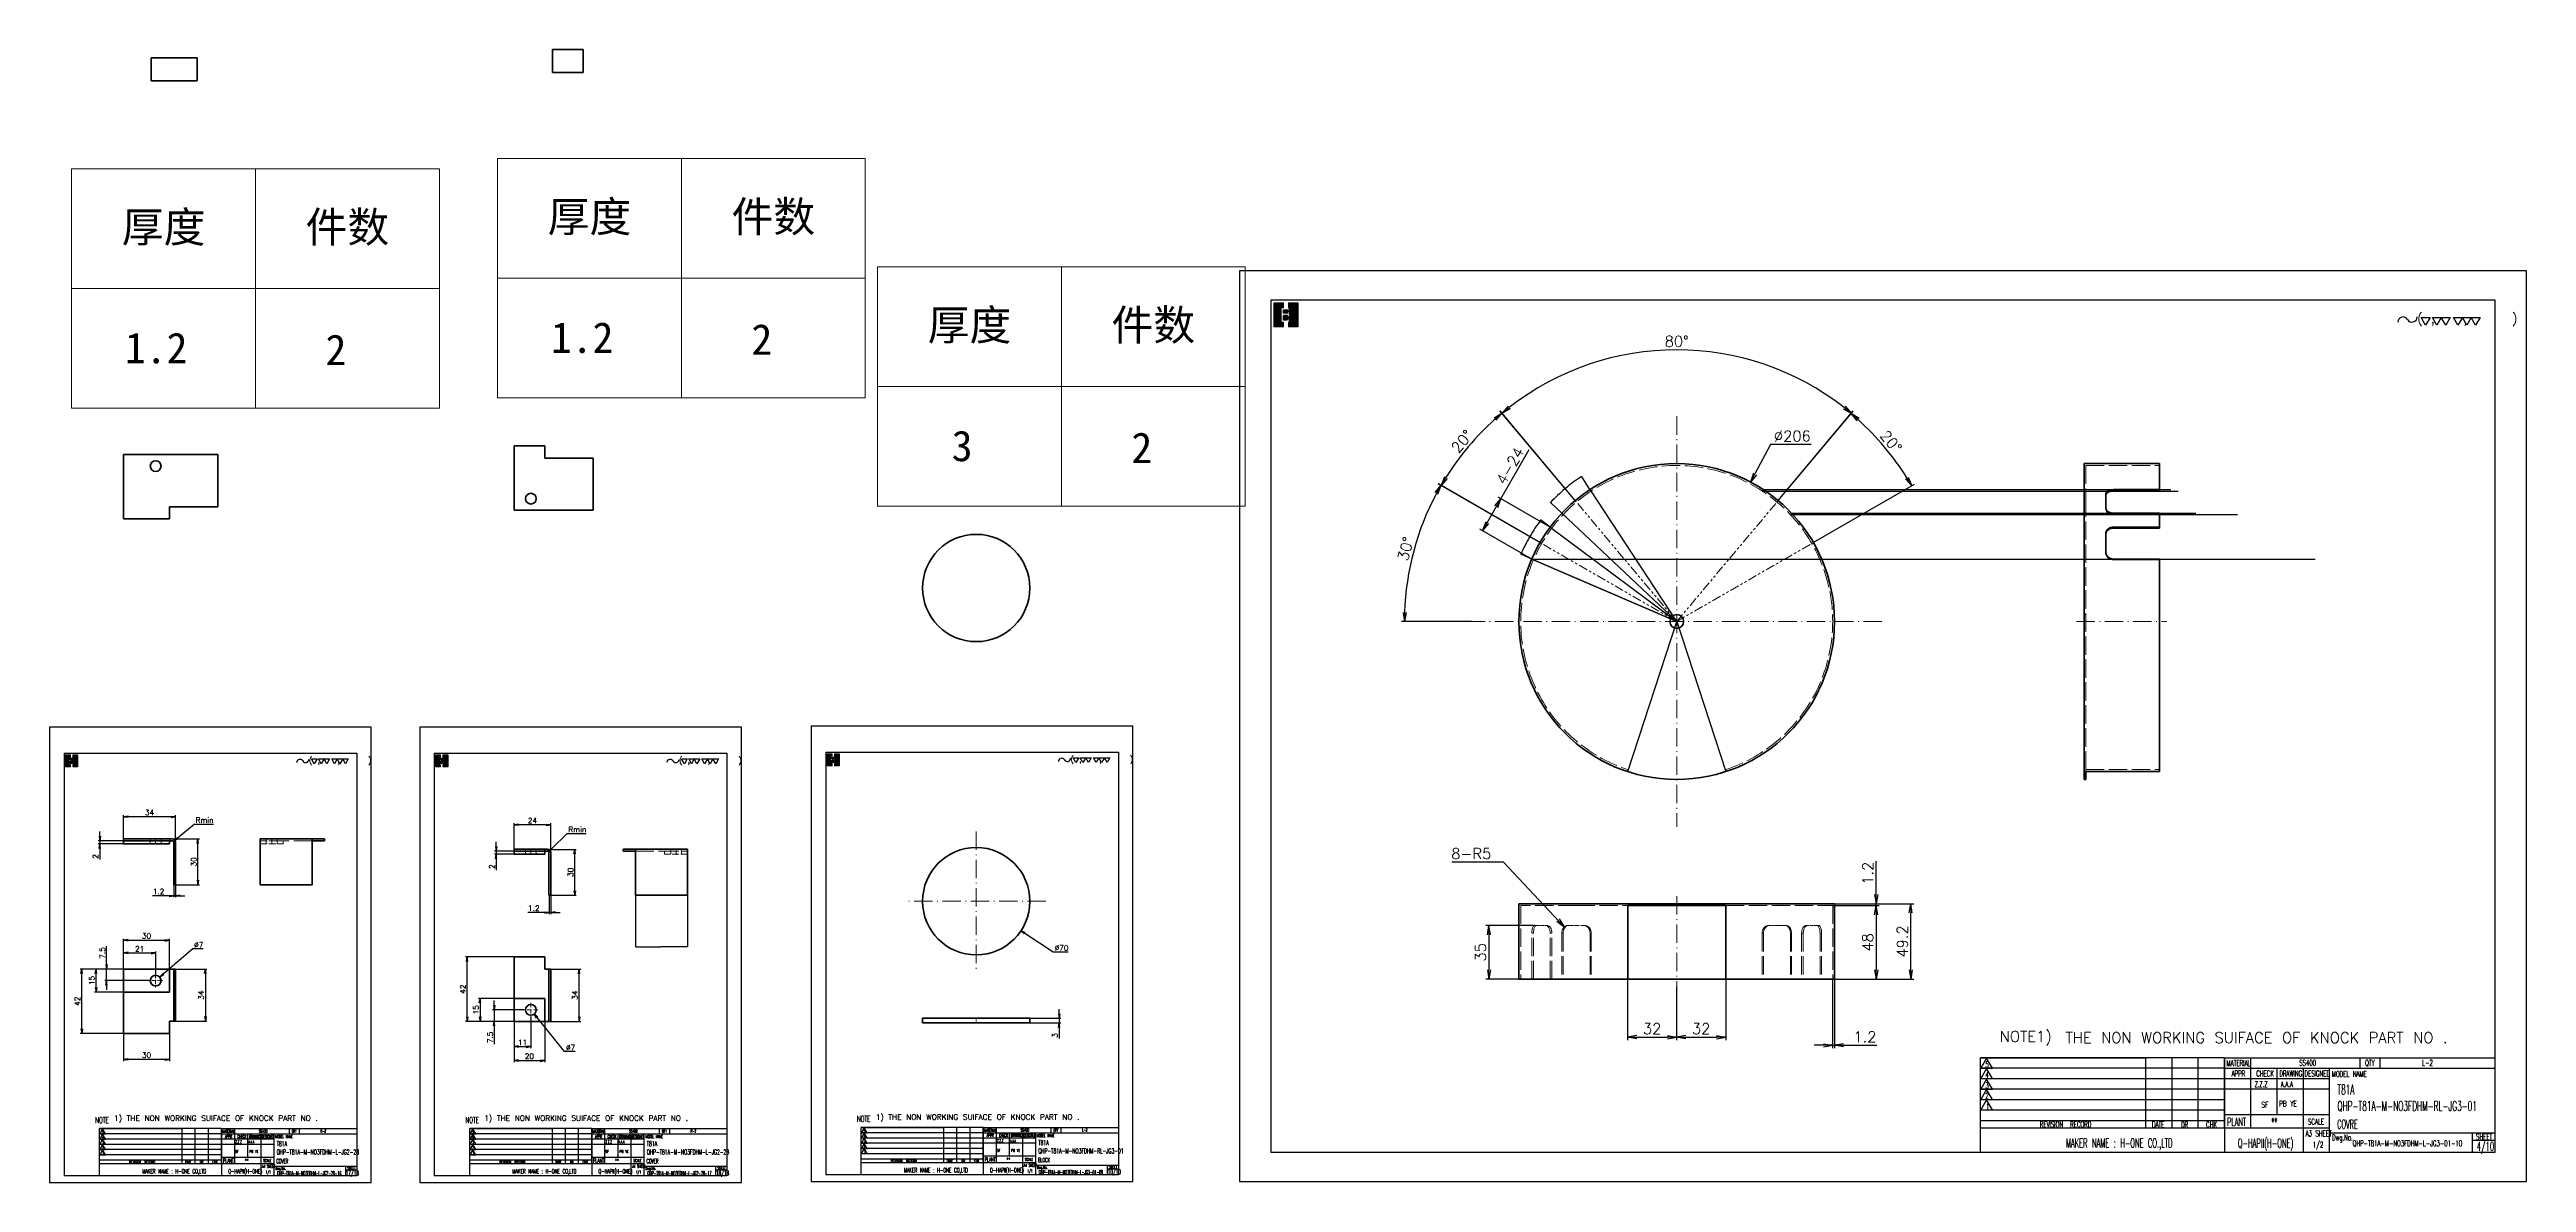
# Model space of a CAD drawing. Header units: inches. Extents: x -47 to 3258, y 12 to 1627.
# Drawn here: x 473 to 2090, y 24 to 763 of the extents above; entities that cross this region are included whole.
import ezdxf
from ezdxf.enums import TextEntityAlignment as Align

# ---------------------------------------------------------------- set-up
doc = ezdxf.new("R2010")
doc.units = ezdxf.units.IN
doc.header["$MEASUREMENT"] = 0
for name, pattern in [('ACISOTGB', [9, 4, -1, 1, -1, 1, -1]), ('AM_ISO02W050', [7.5, 6, -1.5]), ('AM_ISO08W050', [18, 12, -1.5, 3, -1.5]), ('DASHDOT', [18.5, 12, -3, 0.5, -3]), ('DASHED', [15, 12, -3])]:
    doc.linetypes.add(name, pattern=pattern)
for name, color, linetype, lineweight in [('AM_7', 2, 'AM_ISO08W050', 25), ('AM_HID', 1, 'AM_ISO02W050', 25), ('标注层', 253, 'Continuous', 13), ('标注线', 3, 'Continuous', 18)]:
    doc.layers.add(name, color=color, linetype=linetype, lineweight=lineweight)
doc.layers.add('title_frame', color=7, linetype='Continuous')
doc.layers.add('word_dim', color=253, linetype='Continuous')
doc.styles.add('MX_NOTE_STANDARD', font='txt.shx', dxfattribs={"bigfont": 'bigfont.shx'})
doc.styles.get("Standard").update_dxf_attribs({"font": 'txt', "bigfont": 'gbcbig.shx'})
doc.styles.add('宋体', font='')
doc.styles.get('宋体').set_extended_font_data('SimSun')
doc.dimstyles.get("Standard").update_dxf_attribs({"dimtxt": 0.18, "dimasz": 0.18, "dimexe": 0.18, "dimexo": 0.0625, "dimgap": 0.09, "dimtad": 0, "dimtih": 1, "dimtoh": 1, "dimdec": 4, "dimzin": 0, "dimdsep": 46, "dimtxsty": 'Standard', "dimcen": 0.09, "dimadec": 0, "dimazin": 0, "dimtfac": 1, "dimtdec": 4, "dimtofl": 0, "dimtmove": 0, "dimatfit": 3, "dimfxl": 1, "dimtolj": 1, "dimtzin": 0, "dimarcsym": 0})
doc.dimstyles.new('STANDARD 1-1', dxfattribs={"dimtxt": 3.5, "dimasz": 3, "dimexe": 1, "dimexo": 0, "dimgap": 1, "dimtad": 3, "dimdsep": 46, "dimtxsty": 'Standard', "dimblk1": 'OPEN', "dimblk2": 'OPEN', "dimsah": 1, "dimcen": 0, "dimclrd": 256, "dimclre": 256, "dimclrt": 3, "dimazin": 2, "dimtfac": 1, "dimtmove": 0, "dimatfit": 3, "dimldrblk": 'OPEN', "dimfxl": 1, "dimtolj": 1, "dimlwd": 25, "dimlwe": 25, "dimarcsym": 0})
doc.dimstyles.new('STANDARD 1-1$3', dxfattribs={"dimtxt": 3.5, "dimasz": 3, "dimexe": 1, "dimexo": 0, "dimgap": 1, "dimtad": 3, "dimtoh": 1, "dimdsep": 46, "dimtxsty": 'Standard', "dimblk1": 'OPEN', "dimblk2": 'OPEN', "dimsah": 1, "dimcen": 0, "dimclrd": 256, "dimclre": 256, "dimclrt": 3, "dimazin": 2, "dimtfac": 1, "dimtofl": 0, "dimtmove": 0, "dimatfit": 3, "dimldrblk": 'OPEN', "dimfxl": 1, "dimtolj": 1, "dimlwd": 25, "dimlwe": 25, "dimarcsym": 0})
doc.dimstyles.new('STANDARD 1-1$4', dxfattribs={"dimtxt": 3.5, "dimasz": 3, "dimexe": 1, "dimexo": 0, "dimgap": 1, "dimtad": 3, "dimtoh": 1, "dimdsep": 46, "dimtxsty": 'Standard', "dimblk1": 'OPEN', "dimblk2": 'OPEN', "dimsah": 1, "dimcen": 0, "dimclrd": 256, "dimclre": 256, "dimclrt": 3, "dimazin": 2, "dimtfac": 1, "dimtofl": 0, "dimtmove": 0, "dimatfit": 3, "dimldrblk": 'OPEN', "dimfxl": 1, "dimtolj": 1, "dimlwd": 25, "dimlwe": 25, "dimarcsym": 0})
doc.dimstyles.new('STANDARD 1-2', dxfattribs={"dimscale": 2, "dimtxt": 3.5, "dimasz": 3, "dimexe": 1, "dimexo": 0, "dimgap": 1, "dimtad": 3, "dimdsep": 46, "dimtxsty": 'Standard', "dimblk1": 'OPEN', "dimblk2": 'OPEN', "dimsah": 1, "dimcen": 0, "dimclrd": 256, "dimclre": 256, "dimclrt": 3, "dimazin": 2, "dimtfac": 1, "dimtmove": 0, "dimatfit": 3, "dimldrblk": 'OPEN', "dimfxl": 1, "dimtolj": 1, "dimlwd": 25, "dimlwe": 25, "dimarcsym": 0})
doc.dimstyles.new('STANDARD 1-2$3', dxfattribs={"dimscale": 2, "dimtxt": 3.5, "dimasz": 3, "dimexe": 1, "dimexo": 0, "dimgap": 1, "dimtad": 3, "dimtoh": 1, "dimdsep": 46, "dimtxsty": 'Standard', "dimblk1": 'OPEN', "dimblk2": 'OPEN', "dimsah": 1, "dimcen": 0, "dimclrd": 256, "dimclre": 256, "dimclrt": 3, "dimazin": 2, "dimtfac": 1, "dimtofl": 0, "dimtmove": 0, "dimatfit": 3, "dimldrblk": 'OPEN', "dimfxl": 1, "dimtolj": 1, "dimlwd": 25, "dimlwe": 25, "dimarcsym": 0})

# ---------------------------------------------------------------- blocks, each defined once
blk = doc.blocks.new('B機密ﾏｰｸ')
blk.add_hatch(color=1).paths.add_polyline_path([(0.4, 0.81), (0.4, 1), (0, 1), (0, 0), (0.4, 0), (0.4, 0.18), (0.3, 0.18), (0.3, 0.81)])
h = blk.add_hatch(color=1)
edge = h.paths.add_edge_path()
edge.add_arc((0.53, 0.64), 0.07, 360, 450)
edge.add_line((0.53, 0.71), (0.4, 0.71))
edge.add_line((0.4, 0.71), (0.4, 0.57))
edge.add_line((0.4, 0.57), (0.53, 0.57))
edge.add_arc((0.53, 0.64), 0.07, 270, 360)
h = blk.add_hatch(color=1)
edge = h.paths.add_edge_path()
edge.add_arc((0.51, 0.38), 0.095, 0, 90)
edge.add_line((0.51, 0.47), (0.4, 0.47))
edge.add_line((0.4, 0.47), (0.4, 0.28))
edge.add_line((0.4, 0.28), (0.51, 0.28))
edge.add_arc((0.51, 0.38), 0.095, 270, 360)
h = blk.add_hatch(color=1)
edge = h.paths.add_edge_path()
edge.add_line((0.6, 1), (0.6, 0.81))
edge.add_arc((0.58, 0.67), 0.145, 0, 84.0622, ccw=False)
edge.add_arc((0.58, 0.67), 0.145, -69.8287, 0, ccw=False)
edge.add_line((0.63, 0.53), (0.63, 0.51))
edge.add_arc((0.57, 0.35), 0.17, 0, 67.5205, ccw=False)
edge.add_arc((0.57, 0.35), 0.17, -79.8358, 0, ccw=False)
edge.add_line((0.6, 0.19), (0.6, 0))
edge.add_line((0.6, 0), (1, 0))
edge.add_line((1, 0), (1, 1))
edge.add_line((1, 1), (0.6, 1))
at = {"color": 1}
for p, q in [((0, 0), (0, 1)), ((0, 1), (0.4, 1)), ((0.3, 0.81), (0.4, 0.81)), ((0.3, 0.18), (0.3, 0.81)), ((0.4, 0.18), (0.3, 0.18)), ((0.4, 0.81), (0.4, 1)), ((0.4, 0.71), (0.53, 0.71)), ((0.4, 0.57), (0.4, 0.71)), ((0.53, 0.57), (0.4, 0.57)), ((0.51, 0.47), (0.4, 0.47)), ((0.4, 0.28), (0.4, 0.47)), ((0.51, 0.28), (0.4, 0.28)), ((0.4, 0), (0.4, 0.18)), ((0.57, 0.52), (0.57, 0.52)), ((0.6, 1), (0.6, 0.81)), ((0.6, 1), (1, 1)), ((0.6, 0.64), (0.6, 0.64)), ((0.6, 0.19), (0.6, 0)), ((0.61, 0.38), (0.61, 0.38)), ((0.63, 0.53), (0.63, 0.51)), ((0.73, 0.67), (0.73, 0.67)), ((0.74, 0.35), (0.74, 0.35)), ((1, 1), (1, 0)), ((0.4, 0), (0, 0)), ((1, 0), (0.6, 0))]:
    blk.add_line(p, q, dxfattribs=at)
for centre, radius, start, end in [((0.51, 0.38), 0.095, 0, 90), ((0.51, 0.38), 0.095, 270, 0), ((0.53, 0.64), 0.07, 360, 90), ((0.53, 0.64), 0.07, 270, 360), ((0.58, 0.67), 0.145, 360, 84.0622), ((0.57, 0.35), 0.17, 280.1642, 0), ((0.58, 0.67), 0.145, 290.1713, 0), ((0.57, 0.35), 0.17, 0, 67.5205)]:
    blk.add_arc(centre, radius, start, end, dxfattribs=at)
blk.add_attdef('B機密ﾏｰｸ', (-0.09, 1.07), '', height=0.2)
blk = doc.blocks.new('shiage0')
at = {"layer": 'word_dim', "color": 3, "linetype": 'Continuous'}
for centre, start, end in [((1.69, 0), 30, 180), ((4.61, 1.69), 210, 0)]:
    blk.add_arc(centre, 1.69, start, end, dxfattribs=at)
blk = doc.blocks.new('_Open')
at = {"color": 0, "lineweight": -2}
for p, q in [((-1, 0.17), (0, 0)), ((-1, -0.17), (0, 0)), ((0, 0), (-1, 0))]:
    blk.add_line(p, q, dxfattribs=at)
blk = doc.blocks.new('*D38')
at = {"layer": 'DEFPOINTS', "color": 0, "ltscale": 2, "transparency": 16777216}
for p in [(553.4, 247.9), (570.1, 247.9), (555.6, 217.9)]:
    blk.add_point(p, dxfattribs=at)
at = {"layer": 'word_dim', "lineweight": 25, "ltscale": 2, "transparency": 16777216}
for p, q in [((553.4, 247.9), (571.1, 247.9)), ((570.1, 220.9), (570.1, 244.9)), ((555.6, 217.9), (571.1, 217.9))]:
    blk.add_line(p, q, dxfattribs=at)
at = {"layer": 'word_dim', "lineweight": 25, "ltscale": 2, "transparency": 16777216, "xscale": 3, "yscale": 3, "zscale": 3}
for p, rotation in [((570.1, 247.9), 90), ((570.1, 217.9), 270)]:
    blk.add_blockref('_Open', p, dxfattribs=dict(at, rotation=rotation))
at = {"layer": 'word_dim', "color": 3, "ltscale": 2, "transparency": 16777216, "insert": (567.4, 232.9), "char_height": 3.5, "attachment_point": 5, "rotation": 90}
blk.add_mtext('\\A1;30', dxfattribs=at)
blk = doc.blocks.new('*D39')
at = {"layer": 'DEFPOINTS', "color": 0, "ltscale": 2, "transparency": 16777216}
for p in [(521.6, 262.3), (521.6, 247.9), (555.6, 245.7)]:
    blk.add_point(p, dxfattribs=at)
at = {"layer": 'word_dim', "lineweight": 25, "ltscale": 2, "transparency": 16777216}
for p, q in [((521.6, 247.9), (521.6, 263.3)), ((552.6, 262.3), (524.6, 262.3)), ((555.6, 245.7), (555.6, 263.3))]:
    blk.add_line(p, q, dxfattribs=at)
at = {"layer": 'word_dim', "lineweight": 25, "ltscale": 2, "transparency": 16777216, "xscale": 3, "yscale": 3, "zscale": 3, "rotation": 180}
blk.add_blockref('_Open', (521.6, 262.3), dxfattribs=at)
at = {"layer": 'word_dim', "lineweight": 25, "ltscale": 2, "transparency": 16777216, "xscale": 3, "yscale": 3, "zscale": 3}
blk.add_blockref('_Open', (555.6, 262.3), dxfattribs=at)
at = {"layer": 'word_dim', "color": 3, "ltscale": 2, "transparency": 16777216, "insert": (538.6, 265.1), "char_height": 3.5, "attachment_point": 5}
blk.add_mtext('\\A1;34', dxfattribs=at)
blk = doc.blocks.new('*D40')
at = {"layer": 'DEFPOINTS', "color": 0, "ltscale": 2, "transparency": 16777216}
for p in [(553.4, 245.7), (554.1, 246.3)]:
    blk.add_point(p, dxfattribs=at)
at = {"layer": 'word_dim', "lineweight": 25, "ltscale": 2, "transparency": 16777216}
for p, q in [((567.6, 257.4), (556.5, 248.2)), ((580.3, 257.4), (567.6, 257.4))]:
    blk.add_line(p, q, dxfattribs=at)
at = {"layer": 'word_dim', "lineweight": 25, "ltscale": 2, "transparency": 16777216, "xscale": 3, "yscale": 3, "zscale": 3, "rotation": 219.4423570796585}
blk.add_blockref('_Open', (554.1, 246.3), dxfattribs=at)
at = {"layer": 'word_dim', "color": 3, "ltscale": 2, "transparency": 16777216, "insert": (574.5, 260.2), "char_height": 3.5, "attachment_point": 5}
blk.add_mtext('\\A1;{\\Fromans,bigfont|c134;Rmin}', dxfattribs=at)
blk = doc.blocks.new('*D41')
at = {"layer": 'DEFPOINTS', "color": 0, "ltscale": 2, "transparency": 16777216}
for p in [(554.4, 217.9), (554.4, 210.8), (555.6, 217.9)]:
    blk.add_point(p, dxfattribs=at)
at = {"layer": 'word_dim', "lineweight": 25, "ltscale": 2, "transparency": 16777216}
for p, q in [((551.4, 210.8), (540.5, 210.8)), ((554.4, 217.9), (554.4, 209.8)), ((555.6, 210.8), (554.4, 210.8)), ((555.6, 217.9), (555.6, 209.8)), ((558.6, 210.8), (561.6, 210.8))]:
    blk.add_line(p, q, dxfattribs=at)
at = {"layer": 'word_dim', "lineweight": 25, "ltscale": 2, "transparency": 16777216, "xscale": 3, "yscale": 3, "zscale": 3}
blk.add_blockref('_Open', (554.4, 210.8), dxfattribs=at)
at = {"layer": 'word_dim', "lineweight": 25, "ltscale": 2, "transparency": 16777216, "xscale": 3, "yscale": 3, "zscale": 3, "rotation": 180}
blk.add_blockref('_Open', (555.6, 210.8), dxfattribs=at)
at = {"layer": 'word_dim', "color": 3, "ltscale": 2, "transparency": 16777216, "insert": (544.5, 213.6), "char_height": 3.5, "attachment_point": 5}
blk.add_mtext('\\A1;1.2', dxfattribs=at)
blk = doc.blocks.new('*D42')
at = {"layer": 'DEFPOINTS', "color": 0, "ltscale": 2, "transparency": 16777216}
for p in [(506.1, 244.7), (521.6, 246.7), (521.6, 244.7)]:
    blk.add_point(p, dxfattribs=at)
at = {"layer": 'word_dim', "lineweight": 25, "ltscale": 2, "transparency": 16777216}
for p, q in [((521.6, 246.7), (505.1, 246.7)), ((521.6, 244.7), (505.1, 244.7)), ((506.1, 249.7), (506.1, 252.7)), ((506.1, 246.7), (506.1, 244.7)), ((506.1, 241.7), (506.1, 234.4))]:
    blk.add_line(p, q, dxfattribs=at)
at = {"layer": 'word_dim', "lineweight": 25, "ltscale": 2, "transparency": 16777216, "xscale": 3, "yscale": 3, "zscale": 3}
for p, rotation in [((506.1, 246.7), 270), ((506.1, 244.7), 90)]:
    blk.add_blockref('_Open', p, dxfattribs=dict(at, rotation=rotation))
at = {"layer": 'word_dim', "color": 3, "ltscale": 2, "transparency": 16777216, "insert": (503.3, 236.5), "char_height": 3.5, "attachment_point": 5, "rotation": 90}
blk.add_mtext('\\A1;2', dxfattribs=at)
blk = doc.blocks.new('*D43')
at = {"layer": 'DEFPOINTS', "color": 0, "ltscale": 2, "transparency": 16777216}
for p in [(551.6, 181.8), (521.6, 163), (551.6, 163)]:
    blk.add_point(p, dxfattribs=at)
at = {"layer": 'word_dim', "lineweight": 25, "ltscale": 2, "transparency": 16777216}
for p, q in [((521.6, 163), (521.6, 182.8)), ((524.6, 181.8), (548.6, 181.8)), ((551.6, 163), (551.6, 182.8))]:
    blk.add_line(p, q, dxfattribs=at)
at = {"layer": 'word_dim', "lineweight": 25, "ltscale": 2, "transparency": 16777216, "xscale": 3, "yscale": 3, "zscale": 3, "rotation": 180}
blk.add_blockref('_Open', (521.6, 181.8), dxfattribs=at)
at = {"layer": 'word_dim', "lineweight": 25, "ltscale": 2, "transparency": 16777216, "xscale": 3, "yscale": 3, "zscale": 3}
blk.add_blockref('_Open', (551.6, 181.8), dxfattribs=at)
at = {"layer": 'word_dim', "color": 3, "ltscale": 2, "transparency": 16777216, "insert": (536.6, 184.6), "char_height": 3.5, "attachment_point": 5}
blk.add_mtext('\\A1;30', dxfattribs=at)
blk = doc.blocks.new('*D44')
at = {"layer": 'DEFPOINTS', "color": 0, "ltscale": 2, "transparency": 16777216}
for p in [(503.7, 163), (521.6, 163), (521.6, 148)]:
    blk.add_point(p, dxfattribs=at)
at = {"layer": 'word_dim', "lineweight": 25, "ltscale": 2, "transparency": 16777216}
for p, q in [((521.6, 163), (502.7, 163)), ((521.6, 148), (502.7, 148)), ((503.7, 151), (503.7, 160))]:
    blk.add_line(p, q, dxfattribs=at)
at = {"layer": 'word_dim', "lineweight": 25, "ltscale": 2, "transparency": 16777216, "xscale": 3, "yscale": 3, "zscale": 3}
for p, rotation in [((503.7, 163), 90), ((503.7, 148), 270)]:
    blk.add_blockref('_Open', p, dxfattribs=dict(at, rotation=rotation))
at = {"layer": 'word_dim', "color": 3, "ltscale": 2, "transparency": 16777216, "insert": (500.9, 155.5), "char_height": 3.5, "attachment_point": 5, "rotation": 90}
blk.add_mtext('\\A1;15', dxfattribs=at)
blk = doc.blocks.new('*D45')
at = {"layer": 'DEFPOINTS', "color": 0, "ltscale": 2, "transparency": 16777216}
for p in [(510.5, 163), (521.6, 163), (538, 155.5)]:
    blk.add_point(p, dxfattribs=at)
at = {"layer": 'word_dim', "lineweight": 25, "ltscale": 2, "transparency": 16777216}
for p, q in [((510.5, 166), (510.5, 178)), ((521.6, 163), (509.5, 163)), ((510.5, 155.5), (510.5, 163)), ((538, 155.5), (509.5, 155.5)), ((510.5, 152.5), (510.5, 149.5))]:
    blk.add_line(p, q, dxfattribs=at)
at = {"layer": 'word_dim', "lineweight": 25, "ltscale": 2, "transparency": 16777216, "xscale": 3, "yscale": 3, "zscale": 3}
for p, rotation in [((510.5, 163), 270), ((510.5, 155.5), 90)]:
    blk.add_blockref('_Open', p, dxfattribs=dict(at, rotation=rotation))
at = {"layer": 'word_dim', "color": 3, "ltscale": 2, "transparency": 16777216, "insert": (507.8, 173.5), "char_height": 3.5, "attachment_point": 5, "rotation": 90}
blk.add_mtext('\\A1;7.5', dxfattribs=at)
blk = doc.blocks.new('*D46')
at = {"layer": 'DEFPOINTS', "color": 0, "ltscale": 2, "transparency": 16777216}
for p in [(521.6, 163), (542.6, 173.5), (542.6, 160)]:
    blk.add_point(p, dxfattribs=at)
at = {"layer": 'word_dim', "lineweight": 25, "ltscale": 2, "transparency": 16777216}
for p, q in [((521.6, 163), (521.6, 174.5)), ((524.6, 173.5), (539.6, 173.5)), ((542.6, 160), (542.6, 174.5))]:
    blk.add_line(p, q, dxfattribs=at)
at = {"layer": 'word_dim', "lineweight": 25, "ltscale": 2, "transparency": 16777216, "xscale": 3, "yscale": 3, "zscale": 3, "rotation": 180}
blk.add_blockref('_Open', (521.6, 173.5), dxfattribs=at)
at = {"layer": 'word_dim', "lineweight": 25, "ltscale": 2, "transparency": 16777216, "xscale": 3, "yscale": 3, "zscale": 3}
blk.add_blockref('_Open', (542.6, 173.5), dxfattribs=at)
at = {"layer": 'word_dim', "color": 3, "ltscale": 2, "transparency": 16777216, "insert": (532.1, 176.2), "char_height": 3.5, "attachment_point": 5}
blk.add_mtext('\\A1;21', dxfattribs=at)
blk = doc.blocks.new('*D47')
at = {"layer": 'DEFPOINTS', "color": 0, "ltscale": 2, "transparency": 16777216}
for p in [(555.6, 163), (555.6, 129), (575, 129)]:
    blk.add_point(p, dxfattribs=at)
at = {"layer": 'word_dim', "lineweight": 25, "ltscale": 2, "transparency": 16777216}
for p, q in [((555.6, 163), (576, 163)), ((575, 160), (575, 132)), ((555.6, 129), (576, 129))]:
    blk.add_line(p, q, dxfattribs=at)
at = {"layer": 'word_dim', "lineweight": 25, "ltscale": 2, "transparency": 16777216, "xscale": 3, "yscale": 3, "zscale": 3}
for p, rotation in [((575, 163), 90), ((575, 129), 270)]:
    blk.add_blockref('_Open', p, dxfattribs=dict(at, rotation=rotation))
at = {"layer": 'word_dim', "color": 3, "ltscale": 2, "transparency": 16777216, "insert": (572.2, 146), "char_height": 3.5, "attachment_point": 5, "rotation": 90}
blk.add_mtext('\\A1;34', dxfattribs=at)
blk = doc.blocks.new('*D48')
at = {"layer": 'DEFPOINTS', "color": 0, "ltscale": 2, "transparency": 16777216}
for p in [(521.6, 121), (551.6, 121), (521.6, 104)]:
    blk.add_point(p, dxfattribs=at)
at = {"layer": 'word_dim', "lineweight": 25, "ltscale": 2, "transparency": 16777216}
for p, q in [((521.6, 121), (521.6, 103)), ((551.6, 121), (551.6, 103)), ((548.6, 104), (524.6, 104))]:
    blk.add_line(p, q, dxfattribs=at)
at = {"layer": 'word_dim', "lineweight": 25, "ltscale": 2, "transparency": 16777216, "xscale": 3, "yscale": 3, "zscale": 3, "rotation": 180}
blk.add_blockref('_Open', (521.6, 104), dxfattribs=at)
at = {"layer": 'word_dim', "lineweight": 25, "ltscale": 2, "transparency": 16777216, "xscale": 3, "yscale": 3, "zscale": 3}
blk.add_blockref('_Open', (551.6, 104), dxfattribs=at)
at = {"layer": 'word_dim', "color": 3, "ltscale": 2, "transparency": 16777216, "insert": (536.6, 106.8), "char_height": 3.5, "attachment_point": 5}
blk.add_mtext('\\A1;30', dxfattribs=at)
blk = doc.blocks.new('*D49')
at = {"layer": 'DEFPOINTS', "color": 0, "ltscale": 2, "transparency": 16777216}
for p in [(539.9, 153.2), (545.2, 157.7)]:
    blk.add_point(p, dxfattribs=at)
at = {"layer": 'word_dim', "lineweight": 25, "ltscale": 2, "transparency": 16777216}
for p, q in [((566.8, 176.1), (547.5, 159.7)), ((573.6, 176.1), (566.8, 176.1))]:
    blk.add_line(p, q, dxfattribs=at)
at = {"layer": 'word_dim', "lineweight": 25, "ltscale": 2, "transparency": 16777216, "xscale": 3, "yscale": 3, "zscale": 3, "rotation": 220.4487378392817}
blk.add_blockref('_Open', (545.2, 157.7), dxfattribs=at)
at = {"layer": 'word_dim', "color": 3, "ltscale": 2, "transparency": 16777216, "insert": (570.7, 178.9), "char_height": 3.5, "attachment_point": 5}
blk.add_mtext('\\A1;∅7', dxfattribs=at)
blk = doc.blocks.new('*D50')
at = {"layer": 'DEFPOINTS', "color": 0, "ltscale": 2, "transparency": 16777216}
for p in [(798.3, 241.1), (816.1, 241.1), (800.5, 211.1)]:
    blk.add_point(p, dxfattribs=at)
at = {"layer": 'word_dim', "lineweight": 25, "ltscale": 2, "transparency": 16777216}
for p, q in [((798.3, 241.1), (817.1, 241.1)), ((816.1, 214.1), (816.1, 238.1)), ((800.5, 211.1), (817.1, 211.1))]:
    blk.add_line(p, q, dxfattribs=at)
at = {"layer": 'word_dim', "lineweight": 25, "ltscale": 2, "transparency": 16777216, "xscale": 3, "yscale": 3, "zscale": 3}
for p, rotation in [((816.1, 241.1), 90), ((816.1, 211.1), 270)]:
    blk.add_blockref('_Open', p, dxfattribs=dict(at, rotation=rotation))
at = {"layer": 'word_dim', "color": 3, "ltscale": 2, "transparency": 16777216, "insert": (813.4, 226.1), "char_height": 3.5, "attachment_point": 5, "rotation": 90}
blk.add_mtext('\\A1;30', dxfattribs=at)
blk = doc.blocks.new('*D51')
at = {"layer": 'DEFPOINTS', "color": 0, "ltscale": 2, "transparency": 16777216}
for p in [(776.5, 257.1), (776.5, 241.1), (800.5, 238.9)]:
    blk.add_point(p, dxfattribs=at)
at = {"layer": 'word_dim', "lineweight": 25, "ltscale": 2, "transparency": 16777216}
for p, q in [((776.5, 241.1), (776.5, 258.1)), ((797.5, 257.1), (779.5, 257.1)), ((800.5, 238.9), (800.5, 258.1))]:
    blk.add_line(p, q, dxfattribs=at)
at = {"layer": 'word_dim', "lineweight": 25, "ltscale": 2, "transparency": 16777216, "xscale": 3, "yscale": 3, "zscale": 3, "rotation": 180}
blk.add_blockref('_Open', (776.5, 257.1), dxfattribs=at)
at = {"layer": 'word_dim', "lineweight": 25, "ltscale": 2, "transparency": 16777216, "xscale": 3, "yscale": 3, "zscale": 3}
blk.add_blockref('_Open', (800.5, 257.1), dxfattribs=at)
at = {"layer": 'word_dim', "color": 3, "ltscale": 2, "transparency": 16777216, "insert": (788.5, 259.9), "char_height": 3.5, "attachment_point": 5}
blk.add_mtext('\\A1;24', dxfattribs=at)
blk = doc.blocks.new('*D52')
at = {"layer": 'DEFPOINTS', "color": 0, "ltscale": 2, "transparency": 16777216}
for p in [(798.3, 238.9), (799, 239.6)]:
    blk.add_point(p, dxfattribs=at)
at = {"layer": 'word_dim', "lineweight": 25, "ltscale": 2, "transparency": 16777216}
for p, q in [((810.9, 251.3), (801.1, 241.7)), ((823.6, 251.3), (810.9, 251.3))]:
    blk.add_line(p, q, dxfattribs=at)
at = {"layer": 'word_dim', "lineweight": 25, "ltscale": 2, "transparency": 16777216, "xscale": 3, "yscale": 3, "zscale": 3, "rotation": 224.3673439024682}
blk.add_blockref('_Open', (799, 239.6), dxfattribs=at)
at = {"layer": 'word_dim', "color": 3, "ltscale": 2, "transparency": 16777216, "insert": (817.8, 254.1), "char_height": 3.5, "attachment_point": 5}
blk.add_mtext('\\A1;{\\Fromans,bigfont|c134;Rmin}', dxfattribs=at)
blk = doc.blocks.new('*D53')
at = {"layer": 'DEFPOINTS', "color": 0, "ltscale": 2, "transparency": 16777216}
for p in [(764.8, 237.9), (776.5, 239.9), (776.5, 237.9)]:
    blk.add_point(p, dxfattribs=at)
at = {"layer": 'word_dim', "lineweight": 25, "ltscale": 2, "transparency": 16777216}
for p, q in [((764.8, 242.9), (764.8, 245.9)), ((776.5, 239.9), (763.8, 239.9)), ((776.5, 237.9), (763.8, 237.9)), ((764.8, 239.9), (764.8, 237.9)), ((764.8, 234.9), (764.8, 227.6))]:
    blk.add_line(p, q, dxfattribs=at)
at = {"layer": 'word_dim', "lineweight": 25, "ltscale": 2, "transparency": 16777216, "xscale": 3, "yscale": 3, "zscale": 3}
for p, rotation in [((764.8, 239.9), 270), ((764.8, 237.9), 90)]:
    blk.add_blockref('_Open', p, dxfattribs=dict(at, rotation=rotation))
at = {"layer": 'word_dim', "color": 3, "ltscale": 2, "transparency": 16777216, "insert": (762.1, 229.8), "char_height": 3.5, "attachment_point": 5, "rotation": 90}
blk.add_mtext('\\A1;2', dxfattribs=at)
blk = doc.blocks.new('*D54')
at = {"layer": 'DEFPOINTS', "color": 0, "ltscale": 2, "transparency": 16777216}
for p in [(799.3, 211.1), (800.5, 211.1), (799.3, 199.9)]:
    blk.add_point(p, dxfattribs=at)
at = {"layer": 'word_dim', "lineweight": 25, "ltscale": 2, "transparency": 16777216}
for p, q in [((799.3, 211.1), (799.3, 198.9)), ((800.5, 211.1), (800.5, 198.9)), ((796.3, 199.9), (785.4, 199.9)), ((800.5, 199.9), (799.3, 199.9)), ((803.5, 199.9), (806.5, 199.9))]:
    blk.add_line(p, q, dxfattribs=at)
at = {"layer": 'word_dim', "lineweight": 25, "ltscale": 2, "transparency": 16777216, "xscale": 3, "yscale": 3, "zscale": 3}
blk.add_blockref('_Open', (799.3, 199.9), dxfattribs=at)
at = {"layer": 'word_dim', "lineweight": 25, "ltscale": 2, "transparency": 16777216, "xscale": 3, "yscale": 3, "zscale": 3, "rotation": 180}
blk.add_blockref('_Open', (800.5, 199.9), dxfattribs=at)
at = {"layer": 'word_dim', "color": 3, "ltscale": 2, "transparency": 16777216, "insert": (789.4, 202.7), "char_height": 3.5, "attachment_point": 5}
blk.add_mtext('\\A1;1.2', dxfattribs=at)
blk = doc.blocks.new('*D55')
at = {"layer": 'DEFPOINTS', "color": 0, "ltscale": 2, "transparency": 16777216}
for p in [(745.9, 170.9), (776.5, 170.9), (776.5, 128.9)]:
    blk.add_point(p, dxfattribs=at)
at = {"layer": 'word_dim', "lineweight": 25, "ltscale": 2, "transparency": 16777216}
for p, q in [((776.5, 170.9), (744.9, 170.9)), ((745.9, 131.9), (745.9, 167.9)), ((776.5, 128.9), (744.9, 128.9))]:
    blk.add_line(p, q, dxfattribs=at)
at = {"layer": 'word_dim', "lineweight": 25, "ltscale": 2, "transparency": 16777216, "xscale": 3, "yscale": 3, "zscale": 3}
for p, rotation in [((745.9, 170.9), 90), ((745.9, 128.9), 270)]:
    blk.add_blockref('_Open', p, dxfattribs=dict(at, rotation=rotation))
at = {"layer": 'word_dim', "color": 3, "ltscale": 2, "transparency": 16777216, "insert": (743.1, 149.9), "char_height": 3.5, "attachment_point": 5, "rotation": 90}
blk.add_mtext('\\A1;42', dxfattribs=at)
blk = doc.blocks.new('*D56')
at = {"layer": 'DEFPOINTS', "color": 0, "ltscale": 2, "transparency": 16777216}
for p in [(494.3, 163), (521.6, 163), (521.6, 121)]:
    blk.add_point(p, dxfattribs=at)
at = {"layer": 'word_dim', "lineweight": 25, "ltscale": 2, "transparency": 16777216}
for p, q in [((521.6, 163), (493.3, 163)), ((494.3, 124), (494.3, 160)), ((521.6, 121), (493.3, 121))]:
    blk.add_line(p, q, dxfattribs=at)
at = {"layer": 'word_dim', "lineweight": 25, "ltscale": 2, "transparency": 16777216, "xscale": 3, "yscale": 3, "zscale": 3}
for p, rotation in [((494.3, 163), 90), ((494.3, 121), 270)]:
    blk.add_blockref('_Open', p, dxfattribs=dict(at, rotation=rotation))
at = {"layer": 'word_dim', "color": 3, "ltscale": 2, "transparency": 16777216, "insert": (491.5, 142), "char_height": 3.5, "attachment_point": 5, "rotation": 90}
blk.add_mtext('\\A1;42', dxfattribs=at)
blk = doc.blocks.new('*D57')
at = {"layer": 'DEFPOINTS', "color": 0, "ltscale": 2, "transparency": 16777216}
for p in [(776.5, 143.9), (754.3, 128.9), (776.5, 128.9)]:
    blk.add_point(p, dxfattribs=at)
at = {"layer": 'word_dim', "lineweight": 25, "ltscale": 2, "transparency": 16777216}
for p, q in [((776.5, 143.9), (753.3, 143.9)), ((754.3, 140.9), (754.3, 131.9)), ((776.5, 128.9), (753.3, 128.9))]:
    blk.add_line(p, q, dxfattribs=at)
at = {"layer": 'word_dim', "lineweight": 25, "ltscale": 2, "transparency": 16777216, "xscale": 3, "yscale": 3, "zscale": 3}
for p, rotation in [((754.3, 143.9), 90), ((754.3, 128.9), 270)]:
    blk.add_blockref('_Open', p, dxfattribs=dict(at, rotation=rotation))
at = {"layer": 'word_dim', "color": 3, "ltscale": 2, "transparency": 16777216, "insert": (751.6, 136.4), "char_height": 3.5, "attachment_point": 5, "rotation": 90}
blk.add_mtext('\\A1;15', dxfattribs=at)
blk = doc.blocks.new('*D58')
at = {"layer": 'DEFPOINTS', "color": 0, "ltscale": 2, "transparency": 16777216}
for p in [(782.9, 136.4), (763.5, 128.9), (776.5, 128.9)]:
    blk.add_point(p, dxfattribs=at)
at = {"layer": 'word_dim', "lineweight": 25, "ltscale": 2, "transparency": 16777216}
for p, q in [((782.9, 136.4), (762.5, 136.4)), ((763.5, 139.4), (763.5, 142.4)), ((763.5, 136.4), (763.5, 128.9)), ((776.5, 128.9), (762.5, 128.9)), ((763.5, 125.9), (763.5, 113.9))]:
    blk.add_line(p, q, dxfattribs=at)
at = {"layer": 'word_dim', "lineweight": 25, "ltscale": 2, "transparency": 16777216, "xscale": 3, "yscale": 3, "zscale": 3}
for p, rotation in [((763.5, 136.4), 270), ((763.5, 128.9), 90)]:
    blk.add_blockref('_Open', p, dxfattribs=dict(at, rotation=rotation))
at = {"layer": 'word_dim', "color": 3, "ltscale": 2, "transparency": 16777216, "insert": (760.8, 118.4), "char_height": 3.5, "attachment_point": 5, "rotation": 90}
blk.add_mtext('\\A1;7.5', dxfattribs=at)
blk = doc.blocks.new('*D59')
at = {"layer": 'DEFPOINTS', "color": 0, "ltscale": 2, "transparency": 16777216}
for p in [(776.5, 128.9), (796.5, 128.9), (796.5, 103.3)]:
    blk.add_point(p, dxfattribs=at)
at = {"layer": 'word_dim', "lineweight": 25, "ltscale": 2, "transparency": 16777216}
for p, q in [((776.5, 128.9), (776.5, 102.3)), ((796.5, 128.9), (796.5, 102.3)), ((779.5, 103.3), (793.5, 103.3))]:
    blk.add_line(p, q, dxfattribs=at)
at = {"layer": 'word_dim', "lineweight": 25, "ltscale": 2, "transparency": 16777216, "xscale": 3, "yscale": 3, "zscale": 3, "rotation": 180}
blk.add_blockref('_Open', (776.5, 103.3), dxfattribs=at)
at = {"layer": 'word_dim', "lineweight": 25, "ltscale": 2, "transparency": 16777216, "xscale": 3, "yscale": 3, "zscale": 3}
blk.add_blockref('_Open', (796.5, 103.3), dxfattribs=at)
at = {"layer": 'word_dim', "color": 3, "ltscale": 2, "transparency": 16777216, "insert": (786.5, 106.1), "char_height": 3.5, "attachment_point": 5}
blk.add_mtext('\\A1;20', dxfattribs=at)
blk = doc.blocks.new('*D60')
at = {"layer": 'DEFPOINTS', "color": 0, "ltscale": 2, "transparency": 16777216}
for p in [(787.5, 131.8), (776.5, 128.9), (787.5, 112.4)]:
    blk.add_point(p, dxfattribs=at)
at = {"layer": 'word_dim', "lineweight": 25, "ltscale": 2, "transparency": 16777216}
for p, q in [((787.5, 131.8), (787.5, 111.4)), ((776.5, 128.9), (776.5, 111.4)), ((779.5, 112.4), (784.5, 112.4))]:
    blk.add_line(p, q, dxfattribs=at)
at = {"layer": 'word_dim', "lineweight": 25, "ltscale": 2, "transparency": 16777216, "xscale": 3, "yscale": 3, "zscale": 3, "rotation": 180}
blk.add_blockref('_Open', (776.5, 112.4), dxfattribs=at)
at = {"layer": 'word_dim', "lineweight": 25, "ltscale": 2, "transparency": 16777216, "xscale": 3, "yscale": 3, "zscale": 3}
blk.add_blockref('_Open', (787.5, 112.4), dxfattribs=at)
at = {"layer": 'word_dim', "color": 3, "ltscale": 2, "transparency": 16777216, "insert": (782, 115.1), "char_height": 3.5, "attachment_point": 5}
blk.add_mtext('\\A1;11', dxfattribs=at)
blk = doc.blocks.new('*D61')
at = {"layer": 'DEFPOINTS', "color": 0, "ltscale": 2, "transparency": 16777216}
for p in [(800.5, 162.9), (819, 162.9), (800.5, 128.9)]:
    blk.add_point(p, dxfattribs=at)
at = {"layer": 'word_dim', "lineweight": 25, "ltscale": 2, "transparency": 16777216}
for p, q in [((800.5, 162.9), (820, 162.9)), ((819, 131.9), (819, 159.9)), ((800.5, 128.9), (820, 128.9))]:
    blk.add_line(p, q, dxfattribs=at)
at = {"layer": 'word_dim', "lineweight": 25, "ltscale": 2, "transparency": 16777216, "xscale": 3, "yscale": 3, "zscale": 3}
for p, rotation in [((819, 162.9), 90), ((819, 128.9), 270)]:
    blk.add_blockref('_Open', p, dxfattribs=dict(at, rotation=rotation))
at = {"layer": 'word_dim', "color": 3, "ltscale": 2, "transparency": 16777216, "insert": (816.2, 145.9), "char_height": 3.5, "attachment_point": 5, "rotation": 90}
blk.add_mtext('\\A1;34', dxfattribs=at)
blk = doc.blocks.new('*D62')
at = {"layer": 'DEFPOINTS', "color": 0, "ltscale": 2, "transparency": 16777216}
for p in [(785.3, 139.1), (789.7, 133.6)]:
    blk.add_point(p, dxfattribs=at)
at = {"layer": 'word_dim', "lineweight": 25, "ltscale": 2, "transparency": 16777216}
for p, q in [((809.5, 109.2), (791.6, 131.3)), ((816.3, 109.2), (809.5, 109.2))]:
    blk.add_line(p, q, dxfattribs=at)
at = {"layer": 'word_dim', "lineweight": 25, "ltscale": 2, "transparency": 16777216, "xscale": 3, "yscale": 3, "zscale": 3, "rotation": 128.999629606493}
blk.add_blockref('_Open', (789.7, 133.6), dxfattribs=at)
at = {"layer": 'word_dim', "color": 3, "ltscale": 2, "transparency": 16777216, "insert": (813.4, 111.9), "char_height": 3.5, "attachment_point": 5}
blk.add_mtext('\\A1;∅7', dxfattribs=at)
blk = doc.blocks.new('*D63')
at = {"layer": 'DEFPOINTS', "color": 0, "ltscale": 2, "transparency": 16777216}
for p in [(1048.9, 226.6), (1107.3, 188)]:
    blk.add_point(p, dxfattribs=at)
at = {"layer": '标注层', "lineweight": 25, "ltscale": 2, "transparency": 16777216}
for p, q in [((1128.4, 174.1), (1109.8, 186.3)), ((1138.2, 174.1), (1128.4, 174.1))]:
    blk.add_line(p, q, dxfattribs=at)
at = {"layer": '标注层', "lineweight": 25, "ltscale": 2, "transparency": 16777216, "xscale": 3, "yscale": 3, "zscale": 3, "rotation": 146.5452337417664}
blk.add_blockref('_Open', (1107.3, 188), dxfattribs=at)
at = {"layer": '标注层', "color": 3, "ltscale": 2, "transparency": 16777216, "insert": (1133.8, 176.8), "char_height": 3.5, "attachment_point": 5}
blk.add_mtext('\\A1;∅70', dxfattribs=at)
blk = doc.blocks.new('*D64')
at = {"layer": 'DEFPOINTS', "color": 0, "ltscale": 2, "transparency": 16777216}
for p in [(1113.1, 130.9), (1113.1, 127.9), (1132.3, 127.9)]:
    blk.add_point(p, dxfattribs=at)
at = {"layer": '标注层', "lineweight": 25, "ltscale": 2, "transparency": 16777216}
for p, q in [((1113.1, 130.9), (1133.3, 130.9)), ((1132.3, 133.9), (1132.3, 136.9)), ((1132.3, 130.9), (1132.3, 127.9)), ((1113.1, 127.9), (1133.3, 127.9)), ((1132.3, 124.9), (1132.3, 117.6))]:
    blk.add_line(p, q, dxfattribs=at)
at = {"layer": '标注层', "lineweight": 25, "ltscale": 2, "transparency": 16777216, "xscale": 3, "yscale": 3, "zscale": 3}
for p, rotation in [((1132.3, 130.9), 270), ((1132.3, 127.9), 90)]:
    blk.add_blockref('_Open', p, dxfattribs=dict(at, rotation=rotation))
at = {"layer": '标注层', "color": 3, "ltscale": 2, "transparency": 16777216, "insert": (1129.5, 119.7), "char_height": 3.5, "attachment_point": 5, "rotation": 90}
blk.add_mtext('\\A1;3', dxfattribs=at)
blk = doc.blocks.new('*D65')
at = {"layer": 'DEFPOINTS', "color": 0, "ltscale": 2, "transparency": 16777216}
for p in [(1583.6, 480.7), (1487.1, 298.7)]:
    blk.add_point(p, dxfattribs=at)
at = {"layer": '标注层', "lineweight": 25, "ltscale": 2, "transparency": 16777216}
for p, q in [((1596.5, 505.2), (1586.4, 486)), ((1623, 505.2), (1596.5, 505.2))]:
    blk.add_line(p, q, dxfattribs=at)
at = {"layer": '标注层', "lineweight": 25, "ltscale": 2, "transparency": 16777216, "xscale": 6, "yscale": 6, "zscale": 6, "rotation": 242.0670033520367}
blk.add_blockref('_Open', (1583.6, 480.7), dxfattribs=at)
at = {"layer": '标注层', "color": 3, "ltscale": 2, "transparency": 16777216, "insert": (1610.8, 510.7), "char_height": 7, "attachment_point": 5}
blk.add_mtext('\\A1;∅206', dxfattribs=at)
blk = doc.blocks.new('*D66')
at = {"layer": 'DEFPOINTS', "color": 0, "ltscale": 2, "transparency": 16777216}
for p in [(1637.1, 156.4), (1638.3, 156.4), (1638.3, 113.3)]:
    blk.add_point(p, dxfattribs=at)
at = {"layer": '标注层', "lineweight": 25, "ltscale": 2, "transparency": 16777216}
for p, q in [((1637.1, 156.4), (1637.1, 111.3)), ((1638.3, 156.4), (1638.3, 111.3)), ((1631.1, 113.3), (1625.1, 113.3)), ((1637.1, 113.3), (1638.3, 113.3)), ((1644.3, 113.3), (1666, 113.3))]:
    blk.add_line(p, q, dxfattribs=at)
at = {"layer": '标注层', "lineweight": 25, "ltscale": 2, "transparency": 16777216, "xscale": 6, "yscale": 6, "zscale": 6}
blk.add_blockref('_Open', (1637.1, 113.3), dxfattribs=at)
at = {"layer": '标注层', "lineweight": 25, "ltscale": 2, "transparency": 16777216, "xscale": 6, "yscale": 6, "zscale": 6, "rotation": 180}
blk.add_blockref('_Open', (1638.3, 113.3), dxfattribs=at)
at = {"layer": '标注层', "color": 3, "ltscale": 2, "transparency": 16777216, "insert": (1658.2, 118.8), "char_height": 7, "attachment_point": 5}
blk.add_mtext('\\A1;1.2', dxfattribs=at)
blk = doc.blocks.new('*D67')
at = {"layer": 'DEFPOINTS', "color": 0, "ltscale": 2, "transparency": 16777216}
for p in [(1637.1, 204.4), (1638.3, 205.6), (1665.5, 205.6)]:
    blk.add_point(p, dxfattribs=at)
at = {"layer": '标注层', "lineweight": 25, "ltscale": 2, "transparency": 16777216}
for p, q in [((1665.5, 211.6), (1665.5, 233.3)), ((1637.1, 204.4), (1667.5, 204.4)), ((1638.3, 205.6), (1667.5, 205.6)), ((1665.5, 204.4), (1665.5, 205.6)), ((1665.5, 198.4), (1665.5, 192.4))]:
    blk.add_line(p, q, dxfattribs=at)
at = {"layer": '标注层', "lineweight": 25, "ltscale": 2, "transparency": 16777216, "xscale": 6, "yscale": 6, "zscale": 6}
for p, rotation in [((1665.5, 205.6), 270), ((1665.5, 204.4), 90)]:
    blk.add_blockref('_Open', p, dxfattribs=dict(at, rotation=rotation))
at = {"layer": '标注层', "color": 3, "ltscale": 2, "transparency": 16777216, "insert": (1660, 225.5), "char_height": 7, "attachment_point": 5, "rotation": 90}
blk.add_mtext('\\A1;1.2', dxfattribs=at)
blk = doc.blocks.new('*D68')
at = {"layer": 'DEFPOINTS', "color": 0, "ltscale": 2, "transparency": 16777216}
for p in [(1638.3, 205.6), (1688.1, 205.6), (1638.3, 156.4)]:
    blk.add_point(p, dxfattribs=at)
at = {"layer": '标注层', "lineweight": 25, "ltscale": 2, "transparency": 16777216}
for p, q in [((1638.3, 205.6), (1690.1, 205.6)), ((1688.1, 162.4), (1688.1, 199.6)), ((1638.3, 156.4), (1690.1, 156.4))]:
    blk.add_line(p, q, dxfattribs=at)
at = {"layer": '标注层', "lineweight": 25, "ltscale": 2, "transparency": 16777216, "xscale": 6, "yscale": 6, "zscale": 6}
for p, rotation in [((1688.1, 205.6), 90), ((1688.1, 156.4), 270)]:
    blk.add_blockref('_Open', p, dxfattribs=dict(at, rotation=rotation))
at = {"layer": '标注层', "color": 3, "ltscale": 2, "transparency": 16777216, "insert": (1682.6, 181), "char_height": 7, "attachment_point": 5, "rotation": 90}
blk.add_mtext('\\A1;49.2', dxfattribs=at)
blk = doc.blocks.new('*D69')
at = {"layer": 'DEFPOINTS', "color": 0, "ltscale": 2, "transparency": 16777216}
for p in [(1637.1, 204.4), (1638.3, 156.4), (1665.5, 156.4)]:
    blk.add_point(p, dxfattribs=at)
at = {"layer": '标注层', "lineweight": 25, "ltscale": 2, "transparency": 16777216}
for p, q in [((1637.1, 204.4), (1667.5, 204.4)), ((1665.5, 198.4), (1665.5, 162.4)), ((1638.3, 156.4), (1667.5, 156.4))]:
    blk.add_line(p, q, dxfattribs=at)
at = {"layer": '标注层', "lineweight": 25, "ltscale": 2, "transparency": 16777216, "xscale": 6, "yscale": 6, "zscale": 6}
for p, rotation in [((1665.5, 204.4), 90), ((1665.5, 156.4), 270)]:
    blk.add_blockref('_Open', p, dxfattribs=dict(at, rotation=rotation))
at = {"layer": '标注层', "color": 3, "ltscale": 2, "transparency": 16777216, "insert": (1660, 180.4), "char_height": 7, "attachment_point": 5, "rotation": 90}
blk.add_mtext('\\A1;48', dxfattribs=at)
blk = doc.blocks.new('*D70')
at = {"layer": 'DEFPOINTS', "color": 0, "ltscale": 2, "transparency": 16777216}
for p in [(1503.3, 156.4), (1535.3, 151.5), (1535.3, 118.6)]:
    blk.add_point(p, dxfattribs=at)
at = {"layer": '标注层', "lineweight": 25, "ltscale": 2, "transparency": 16777216}
for p, q in [((1503.3, 156.4), (1503.3, 116.6)), ((1535.3, 151.5), (1535.3, 116.6)), ((1509.3, 118.6), (1529.3, 118.6))]:
    blk.add_line(p, q, dxfattribs=at)
at = {"layer": '标注层', "lineweight": 25, "ltscale": 2, "transparency": 16777216, "xscale": 6, "yscale": 6, "zscale": 6, "rotation": 180}
blk.add_blockref('_Open', (1503.3, 118.6), dxfattribs=at)
at = {"layer": '标注层', "lineweight": 25, "ltscale": 2, "transparency": 16777216, "xscale": 6, "yscale": 6, "zscale": 6}
blk.add_blockref('_Open', (1535.3, 118.6), dxfattribs=at)
at = {"layer": '标注层', "color": 3, "ltscale": 2, "transparency": 16777216, "insert": (1519.3, 124.1), "char_height": 7, "attachment_point": 5}
blk.add_mtext('\\A1;32', dxfattribs=at)
blk = doc.blocks.new('*D71')
at = {"layer": 'DEFPOINTS', "color": 0, "ltscale": 2, "transparency": 16777216}
for p in [(1535.3, 151.5), (1567.3, 156.4), (1567.3, 118.6)]:
    blk.add_point(p, dxfattribs=at)
at = {"layer": '标注层', "lineweight": 25, "ltscale": 2, "transparency": 16777216}
for p, q in [((1535.3, 151.5), (1535.3, 116.6)), ((1567.3, 156.4), (1567.3, 116.6)), ((1541.3, 118.6), (1561.3, 118.6))]:
    blk.add_line(p, q, dxfattribs=at)
at = {"layer": '标注层', "lineweight": 25, "ltscale": 2, "transparency": 16777216, "xscale": 6, "yscale": 6, "zscale": 6, "rotation": 180}
blk.add_blockref('_Open', (1535.3, 118.6), dxfattribs=at)
at = {"layer": '标注层', "lineweight": 25, "ltscale": 2, "transparency": 16777216, "xscale": 6, "yscale": 6, "zscale": 6}
blk.add_blockref('_Open', (1567.3, 118.6), dxfattribs=at)
at = {"layer": '标注层', "color": 3, "ltscale": 2, "transparency": 16777216, "insert": (1551.3, 124.1), "char_height": 7, "attachment_point": 5}
blk.add_mtext('\\A1;32', dxfattribs=at)
blk = doc.blocks.new('*D72')
at = {"layer": 'DEFPOINTS', "color": 0, "ltscale": 2, "transparency": 16777216}
for p in [(1368.4, 450.5), (1446.1, 441.2), (1401.4, 389.7), (1535.3, 389.7), (1669.2, 389.7)]:
    blk.add_point(p, dxfattribs=at)
at = {"layer": '标注层', "lineweight": 25, "ltscale": 2, "transparency": 16777216}
for p, q in [((1446.1, 441.2), (1379.7, 479.6)), ((1401.4, 389.7), (1355.7, 389.7))]:
    blk.add_line(p, q, dxfattribs=at)
blk.add_arc((1535.3, 389.7), 177.7, 151.9355, 178.0649, dxfattribs=at)
at = {"layer": '标注层', "lineweight": 25, "ltscale": 2, "transparency": 16777216, "xscale": 6, "yscale": 6, "zscale": 6}
for p, rotation in [((1381.5, 478.6), 60.96795591115902), ((1357.7, 389.7), 269.0324710902871)]:
    blk.add_blockref('_Open', p, dxfattribs=dict(at, rotation=rotation))
at = {"layer": '标注层', "color": 3, "ltscale": 2, "transparency": 16777216, "insert": (1358.4, 437.1), "char_height": 7, "attachment_point": 5, "rotation": 75.0002}
blk.add_mtext('\\A1;30°', dxfattribs=at)
blk = doc.blocks.new('*D73')
at = {"layer": 'DEFPOINTS', "color": 0, "ltscale": 2, "transparency": 16777216}
for p in [(1420.6, 469.8), (1452.7, 451.3), (1440.7, 430.5)]:
    blk.add_point(p, dxfattribs=at)
at = {"layer": '标注层', "lineweight": 25, "ltscale": 2, "transparency": 16777216}
for p, q in [((1420.6, 469.8), (1439.1, 501.9)), ((1452.7, 451.3), (1418.9, 470.8)), ((1411.6, 454.2), (1417.6, 464.6)), ((1440.7, 430.5), (1406.9, 450))]:
    blk.add_line(p, q, dxfattribs=at)
at = {"layer": '标注层', "lineweight": 25, "ltscale": 2, "transparency": 16777216, "xscale": 6, "yscale": 6, "zscale": 6}
for p, rotation in [((1420.6, 469.8), 59.99999670879549), ((1408.6, 449), 239.9999967087955)]:
    blk.add_blockref('_Open', p, dxfattribs=dict(at, rotation=rotation))
at = {"layer": '标注层', "color": 3, "ltscale": 2, "transparency": 16777216, "insert": (1426.6, 491.2), "char_height": 7, "attachment_point": 5, "rotation": 60}
blk.add_mtext('\\A1;{\\Fromans,bigfont|c134;4-24}', dxfattribs=at)
blk = doc.blocks.new('*D74')
at = {"layer": 'DEFPOINTS', "color": 0, "ltscale": 2, "transparency": 16777216}
for p in [(1406.2, 511.5), (1469.1, 468.6), (1446.1, 441.2), (1535.3, 389.7), (1535.3, 389.7)]:
    blk.add_point(p, dxfattribs=at)
at = {"layer": '标注层', "lineweight": 25, "ltscale": 2, "transparency": 16777216}
for p, q in [((1469.1, 468.6), (1420, 527.2)), ((1446.1, 441.2), (1379.9, 479.5))]:
    blk.add_line(p, q, dxfattribs=at)
blk.add_arc((1535.3, 389.7), 177.5, 131.9374, 148.0633, dxfattribs=at)
at = {"layer": '标注层', "lineweight": 25, "ltscale": 2, "transparency": 16777216, "xscale": 6, "yscale": 6, "zscale": 6}
for p, rotation in [((1421.3, 525.7), 40.96889181972528), ((1381.6, 478.5), 239.0318708071345)]:
    blk.add_blockref('_Open', p, dxfattribs=dict(at, rotation=rotation))
at = {"layer": '标注层', "color": 3, "ltscale": 2, "transparency": 16777216, "insert": (1395.2, 507.3), "char_height": 7, "attachment_point": 5, "rotation": 50.0004}
blk.add_mtext('\\A1;20°', dxfattribs=at)
blk = doc.blocks.new('*D75')
at = {"layer": 'DEFPOINTS', "color": 0, "ltscale": 2, "transparency": 16777216}
for p in [(1576.2, 562.3), (1469.1, 468.6), (1601.5, 468.6), (1535.3, 389.7), (1535.3, 389.7)]:
    blk.add_point(p, dxfattribs=at)
at = {"layer": '标注层', "lineweight": 25, "ltscale": 2, "transparency": 16777216}
for p, q in [((1469.1, 468.6), (1420.1, 527.1)), ((1601.5, 468.6), (1650.6, 527.1))]:
    blk.add_line(p, q, dxfattribs=at)
blk.add_arc((1535.3, 389.7), 177.3, 51.9384, 128.0616, dxfattribs=at)
at = {"layer": '标注层', "lineweight": 25, "ltscale": 2, "transparency": 16777216, "xscale": 6, "yscale": 6, "zscale": 6}
for p, rotation in [((1421.4, 525.6), 219.0309465846166), ((1649.3, 525.6), 320.9690534153834)]:
    blk.add_blockref('_Open', p, dxfattribs=dict(at, rotation=rotation))
at = {"layer": '标注层', "color": 3, "ltscale": 2, "transparency": 16777216, "insert": (1535.3, 572.5), "char_height": 7, "attachment_point": 5}
blk.add_mtext('\\A1;80°', dxfattribs=at)
blk = doc.blocks.new('*D76')
at = {"layer": 'DEFPOINTS', "color": 0, "ltscale": 2, "transparency": 16777216}
for p in [(1677.4, 495.5), (1601.5, 468.6), (1624.5, 441.2), (1535.3, 389.7), (1535.3, 389.7)]:
    blk.add_point(p, dxfattribs=at)
at = {"layer": '标注层', "lineweight": 25, "ltscale": 2, "transparency": 16777216}
for p, q in [((1601.5, 468.6), (1650.5, 526.9)), ((1624.5, 441.2), (1690.5, 479.3))]:
    blk.add_line(p, q, dxfattribs=at)
blk.add_arc((1535.3, 389.7), 177.1, 31.9406, 48.0586, dxfattribs=at)
at = {"layer": '标注层', "lineweight": 25, "ltscale": 2, "transparency": 16777216, "xscale": 6, "yscale": 6, "zscale": 6}
for p, rotation in [((1649.2, 525.4), 139.0291499054036), ((1688.7, 478.3), 300.9700874677366)]:
    blk.add_blockref('_Open', p, dxfattribs=dict(at, rotation=rotation))
at = {"layer": '标注层', "color": 3, "ltscale": 2, "transparency": 16777216, "insert": (1675.2, 507.1), "char_height": 7, "attachment_point": 5, "rotation": 309.9996}
blk.add_mtext('\\A1;20°', dxfattribs=at)
blk = doc.blocks.new('*D77')
at = {"layer": 'DEFPOINTS', "color": 0, "ltscale": 2, "transparency": 16777216}
for p in [(1442.8, 191.4), (1412.8, 156.4), (1432.3, 156.4)]:
    blk.add_point(p, dxfattribs=at)
at = {"layer": '标注层', "lineweight": 25, "ltscale": 2, "transparency": 16777216}
for p, q in [((1442.8, 191.4), (1410.8, 191.4)), ((1412.8, 185.4), (1412.8, 162.4)), ((1432.3, 156.4), (1410.8, 156.4))]:
    blk.add_line(p, q, dxfattribs=at)
at = {"layer": '标注层', "lineweight": 25, "ltscale": 2, "transparency": 16777216, "xscale": 6, "yscale": 6, "zscale": 6}
for p, rotation in [((1412.8, 191.4), 90), ((1412.8, 156.4), 270)]:
    blk.add_blockref('_Open', p, dxfattribs=dict(at, rotation=rotation))
at = {"layer": '标注层', "color": 3, "ltscale": 2, "transparency": 16777216, "insert": (1407.3, 173.9), "char_height": 7, "attachment_point": 5, "rotation": 90}
blk.add_mtext('\\A1;35', dxfattribs=at)
blk = doc.blocks.new('*D108')
at = {"color": 0, "lineweight": -2, "transparency": 16777216}
for p, q in [((855.8, 211.1), (855.8, 177.4)), ((889.8, 211.1), (889.8, 177.4)), ((855.9, 177.6), (872.2, 177.6)), ((889.6, 177.6), (873.3, 177.6))]:
    blk.add_line(p, q, dxfattribs=at)
at = {"color": 0, "transparency": 16777216}
for points in [[(855.9, 177.6), (855.9, 177.6), (855.8, 177.6)], [(889.6, 177.6), (889.6, 177.6), (889.8, 177.6)]]:
    blk.add_solid(points, dxfattribs=at)
at = {"layer": 'DEFPOINTS', "color": 0, "transparency": 16777216}
for p in [(855.8, 211.1), (889.8, 211.1), (889.8, 177.6)]:
    blk.add_point(p, dxfattribs=at)
at = {"color": 0, "transparency": 16777216, "insert": (872.8, 177.6), "char_height": 0.18, "attachment_point": 5}
blk.add_mtext('\\A1;34.0000', dxfattribs=at)
blk = doc.blocks.new('*D110')
at = {"color": 0, "lineweight": -2, "transparency": 16777216}
for p, q in [((1452.7, 451.3), (1446.4, 456)), ((1440.7, 430.5), (1433.5, 433.6))]:
    blk.add_line(p, q, dxfattribs=at)
for start, end in [(143.4032, 149.8928), (150.108, 156.5977)]:
    blk.add_arc((1535.3, 389.7), 110.7, start, end, dxfattribs=at)
at = {"color": 0, "transparency": 16777216}
for points in [[(1446.5, 455.7), (1446.5, 455.7), (1446.6, 455.8)], [(1433.8, 433.7), (1433.7, 433.7), (1433.7, 433.5)]]:
    blk.add_solid(points, dxfattribs=at)
at = {"layer": 'DEFPOINTS', "color": 0, "transparency": 16777216}
for p in [(1441.7, 448.7), (1452.7, 451.3), (1440.7, 430.5), (1535.3, 389.7), (1535.3, 389.7)]:
    blk.add_point(p, dxfattribs=at)
at = {"color": 0, "transparency": 16777216, "insert": (1439.5, 445.1), "char_height": 0.18, "attachment_point": 5}
blk.add_mtext('\\A1;13°', dxfattribs=at)
blk = doc.blocks.new('*D111')
at = {"color": 0, "lineweight": -2, "transparency": 16777216}
for p, q in [((1478.7, 475.9), (1473.1, 484.5)), ((1460.3, 460.4), (1452.8, 467.5))]:
    blk.add_line(p, q, dxfattribs=at)
for start, end in [(130.1422, 136.5999), (123.4014, 129.8587)]:
    blk.add_arc((1535.3, 389.7), 113.2, start, end, dxfattribs=at)
at = {"color": 0, "transparency": 16777216}
for points in [[(1473, 484.2), (1473, 484.2), (1473.2, 484.3)], [(1453.1, 467.5), (1453.1, 467.5), (1453, 467.4)]]:
    blk.add_solid(points, dxfattribs=at)
at = {"layer": 'DEFPOINTS', "color": 0, "transparency": 16777216}
for p in [(1466, 479.2), (1478.8, 475.8), (1460.4, 460.4), (1535.3, 389.7), (1535.3, 389.7)]:
    blk.add_point(p, dxfattribs=at)
at = {"color": 0, "transparency": 16777216, "insert": (1462.6, 476.4), "char_height": 0.18, "attachment_point": 5}
blk.add_mtext('\\A1;13°', dxfattribs=at)
blk = doc.blocks.new('*T93')
at = {"layer": '标注线', "color": 0, "linetype": 'ByBlock', "lineweight": -2, "transparency": 16777216}
for p, q in [((0, 0), (120, 0)), ((0, 0), (0, -78)), ((60, 0), (60, -78)), ((120, 0), (120, -78)), ((0, -39), (120, -39)), ((0, -78), (120, -78))]:
    blk.add_line(p, q, dxfattribs=at)
at = {"layer": '标注线', "color": 0, "transparency": 16777216, "char_height": 10, "width": 57, "attachment_point": 5}
for s, insert in [('{\\fSimSun|b0|i0|c134|p2;厚度}', (30, -19.5)), ('{\\fSimSun|b0|i0|c134|p2;件数}', (90, -19.5))]:
    blk.add_mtext(s, dxfattribs=dict(at, insert=insert))
blk = doc.blocks.new('加工参数')
blk.add_blockref('*T93', (-60, 78))
at = {"layer": '标注线', "color": 0, "style": '宋体'}
for tag, p in [('6', (-32.4, 14.63)), ('1', (26.25, 14.02))]:
    blk.add_attdef(tag, text='', height=10, dxfattribs=at).set_placement(p, align=Align.CENTER)

msp = doc.modelspace()

# ---------------------------------------------------------------- linework, layer by layer
at = {"lineweight": 35, "ltscale": 0.375}
for p, q in [((801.55968, 747.85678), (801.55968, 762.85678)), ((821.55968, 747.85678), (821.55968, 762.85678)), ((539.66575, 742.51487), (539.66575, 757.51487)), ((569.66575, 757.51487), (569.66575, 742.51487)), ((521.56979, 483.63763), (521.56979, 498.63763)), ((776.48313, 462.39347), (776.48313, 477.39347)), ((521.56979, 147.95077), (521.56979, 162.95077)), ((551.56979, 162.95077), (551.56979, 147.95077)), ((776.48313, 128.86979), (776.48313, 143.86979)), ((796.48313, 128.86979), (796.48313, 143.86979))]:
    msp.add_line(p, q, dxfattribs=at)
at = {"lineweight": 35}
for p, q in [((821.55968, 762.85678), (801.55968, 762.85678)), ((539.66575, 757.51487), (569.66575, 757.51487)), ((821.55968, 747.85678), (801.55968, 747.85678)), ((569.66575, 742.51487), (539.66575, 742.51487)), ((796.48313, 504.39347), (776.48313, 504.39347)), ((776.48313, 504.39347), (776.48313, 462.39347)), ((521.56979, 498.63763), (551.56979, 498.63763)), ((583.16979, 498.63763), (583.16979, 464.63763)), ((828.08313, 496.39347), (828.08313, 462.39347)), ((1801.1885, 468.62322), (1801.1885, 492.72073)), ((1801.1885, 492.72073), (1850.38845, 492.72073)), ((521.56979, 483.63763), (521.56979, 456.63763)), ((1820.38845, 475.79943), (1850.38845, 475.79943)), ((1820.38845, 474.8738), (1850.38845, 474.8738)), ((522.76975, 456.63763), (551.56979, 456.63763)), ((796.48313, 462.39347), (776.48313, 462.39347)), ((1801.1885, 468.62322), (1801.1885, 286.72073)), ((1820.38845, 460.37252), (1850.38845, 460.37252)), ((1820.38845, 460.37252), (1850.38845, 460.37252)), ((1820.38845, 451.26232), (1850.38845, 451.26232)), ((1820.38845, 450.65817), (1850.38845, 450.65817)), ((1850.38845, 430.47772), (1820.38845, 430.47772)), ((1820.38845, 430.47772), (1850.38845, 430.47772)), ((1850.38845, 430.47772), (1850.38845, 291.81771)), ((1850.38845, 291.81771), (1802.38845, 291.81771)), ((553.36984, 247.89453), (521.56979, 247.89453)), ((521.56979, 246.69451), (551.56979, 246.69451)), ((521.56979, 244.69451), (551.56979, 244.69451)), ((553.36984, 246.69451), (522.76975, 246.69451)), ((554.36984, 245.69451), (554.36984, 217.89453)), ((555.56979, 217.89453), (555.56979, 245.69451)), ((644.78866, 247.89453), (610.78866, 247.89453)), ((610.78866, 217.89453), (610.78866, 245.69451)), ((644.78866, 245.69451), (644.78866, 217.89453)), ((796.48313, 241.14722), (776.48313, 241.14722)), ((796.48313, 239.94721), (776.48313, 239.94721)), ((796.48313, 237.94721), (776.48313, 237.94721)), ((799.28317, 211.14722), (799.28317, 238.94721)), ((800.48313, 238.94721), (800.48313, 211.14722)), ((855.75415, 241.14722), (889.75415, 241.14722)), ((855.75415, 238.94721), (855.75415, 211.14722)), ((889.75415, 211.14722), (889.75415, 238.94721)), ((610.78866, 217.89453), (644.78866, 217.89453)), ((889.75415, 211.14722), (855.75415, 211.14722)), ((1432.33785, 205.64724), (1469.1307, 205.64724)), ((1432.33785, 205.64724), (1432.33785, 156.44723)), ((1638.33785, 205.64724), (1469.1307, 205.64724)), ((1503.33785, 156.44723), (1503.33785, 204.44723)), ((1503.33785, 204.44723), (1567.33785, 204.44723)), ((1567.33785, 156.44723), (1567.33785, 204.44723)), ((1638.33785, 205.64724), (1638.33785, 156.44723)), ((521.56979, 162.95077), (551.56979, 162.95077)), ((554.36984, 162.95077), (554.36984, 128.95077)), ((555.56979, 162.95077), (555.56979, 128.95077)), ((796.48313, 170.86979), (776.48313, 170.86979)), ((776.48313, 170.86979), (776.48313, 128.86979)), ((799.28317, 128.86979), (799.28317, 162.86979)), ((800.48313, 128.86979), (800.48313, 162.86979)), ((521.56979, 147.95077), (521.56979, 120.95077)), ((551.56979, 147.95077), (521.56979, 147.95077)), ((1432.33785, 156.44723), (1469.1307, 156.44723)), ((1503.33785, 156.44723), (1469.1307, 156.44723)), ((1503.33767, 156.44723), (1571.43618, 156.44723)), ((1638.33785, 156.44723), (1567.33785, 156.44723)), ((796.48313, 143.86979), (776.48313, 143.86979)), ((1084.20692, 130.91522), (1043.12922, 130.91522)), ((1113.12922, 130.91522), (1084.20692, 130.91522)), ((522.76975, 120.95077), (551.56979, 120.95077)), ((796.48313, 128.86979), (776.48313, 128.86979)), ((1084.20692, 127.91522), (1043.12922, 127.91522)), ((1113.12922, 127.91522), (1084.20692, 127.91522))]:
    msp.add_line(p, q, dxfattribs=at)
at = {"lineweight": 35, "ltscale": 0.2}
for p, q in [((796.48313, 496.39347), (796.48313, 504.39347)), ((551.56979, 464.63763), (551.56979, 456.63763)), ((644.78866, 247.89453), (652.78866, 247.89453)), ((644.78866, 246.69451), (652.78866, 246.69451)), ((855.75415, 241.14722), (847.75415, 241.14722)), ((855.75415, 239.94721), (847.75415, 239.94721)), ((796.48313, 162.86979), (796.48313, 170.86979)), ((551.56979, 128.95077), (551.56979, 120.95077))]:
    msp.add_line(p, q, dxfattribs=at)
at = {"lineweight": 35, "ltscale": 0.045001}
for p, q in [((553.36984, 498.63763), (551.56979, 498.63763)), ((796.48313, 496.39347), (798.28317, 496.39347)), ((551.56979, 464.63763), (553.36984, 464.63763)), ((798.28317, 462.39347), (796.48313, 462.39347)), ((798.28317, 241.14722), (796.48313, 241.14722)), ((796.48313, 239.94721), (798.28317, 239.94721)), ((553.36984, 162.95077), (551.56979, 162.95077)), ((796.48313, 162.86979), (798.28317, 162.86979)), ((551.56979, 128.95077), (553.36984, 128.95077)), ((798.28317, 128.86979), (796.48313, 128.86979))]:
    msp.add_line(p, q, dxfattribs=at)
at = {"lineweight": 35, "ltscale": 0.025}
for p, q in [((554.36984, 498.63763), (553.36984, 498.63763)), ((799.28317, 496.39347), (798.28317, 496.39347)), ((554.36984, 464.63763), (553.36984, 464.63763)), ((799.28317, 462.39347), (798.28317, 462.39347)), ((554.36984, 162.95077), (553.36984, 162.95077)), ((799.28317, 162.86979), (798.28317, 162.86979)), ((554.36984, 128.95077), (553.36984, 128.95077)), ((799.28317, 128.86979), (798.28317, 128.86979))]:
    msp.add_line(p, q, dxfattribs=at)
at = {"lineweight": 35, "ltscale": 0.029999}
for p, q in [((554.36984, 498.63763), (583.16979, 498.63763)), ((828.08313, 496.39347), (799.28317, 496.39347)), ((522.76975, 456.63763), (521.56979, 456.63763)), ((583.16979, 464.63763), (554.36984, 464.63763)), ((799.28317, 462.39347), (828.08313, 462.39347)), ((1801.1885, 286.72073), (1802.38845, 286.72073)), ((522.76975, 246.69451), (521.56979, 246.69451)), ((554.36984, 217.89453), (555.56979, 217.89453)), ((800.48313, 211.14722), (799.28317, 211.14722)), ((554.36984, 162.95077), (555.56979, 162.95077)), ((800.48313, 162.86979), (799.28317, 162.86979)), ((522.76975, 120.95077), (521.56979, 120.95077)), ((555.56979, 128.95077), (554.36984, 128.95077)), ((799.28317, 128.86979), (800.48313, 128.86979))]:
    msp.add_line(p, q, dxfattribs=at)
at = {"lineweight": 35, "ltscale": 0.423032}
msp.add_line((1850.38845, 475.79943), (1850.38845, 492.72073), dxfattribs=at)
at = {"lineweight": 35, "ltscale": 0.393021}
msp.add_line((1850.38845, 475.79986), (1850.38845, 491.52072), dxfattribs=at)
for p, q in [((1535.33941, 389.72073), (1478.77413, 475.79943)), ((1591.1249, 474.8738), (1862.57754, 474.8738)), ((1591.90157, 475.79943), (1857.90824, 475.79943)), ((1460.38906, 460.37252), (1535.33941, 389.72073)), ((1609.50997, 459.44689), (1901.34059, 459.44689)), ((1610.2867, 460.37252), (1874.15676, 460.37252)), ((1452.74471, 451.26232), (1535.33785, 389.72163)), ((1440.74469, 430.47773), (1952.03058, 430.47773)), ((1535.33785, 389.72163), (1440.74471, 430.47772)), ((1440.74471, 430.47772), (1535.33785, 389.72163)), ((1503.33785, 291.81771), (1535.33785, 389.72071)), ((1535.33785, 389.72071), (1567.33785, 291.81771))]:
    msp.add_line(p, q)
at = {"lineweight": 35, "ltscale": 0.107929}
msp.add_line((1815.38845, 468.62322), (1815.38845, 472.94039), dxfattribs=at)
at = {"lineweight": 35, "ltscale": 0.023141}
for p, q in [((1820.38845, 474.8738), (1820.38845, 475.79943)), ((1850.38845, 474.8738), (1850.38845, 475.79943))]:
    msp.add_line(p, q, dxfattribs=at)
at = {"lineweight": 35, "ltscale": 0.117046}
msp.add_line((1815.38845, 463.94137), (1815.38845, 468.62322), dxfattribs=at)
at = {"lineweight": 35, "ltscale": 0.227755}
msp.add_line((1850.38845, 460.37252), (1850.38845, 451.26232), dxfattribs=at)
at = {"lineweight": 35, "ltscale": 0.30311}
msp.add_line((1815.38845, 435.03945), (1815.38845, 447.16384), dxfattribs=at)
at = {"lineweight": 35, "ltscale": 0.015104}
for p, q in [((1820.38845, 450.65817), (1820.38845, 451.26232)), ((1850.38845, 450.65817), (1850.38845, 451.26232))]:
    msp.add_line(p, q, dxfattribs=at)
at = {"lineweight": 35, "ltscale": 0.127425}
msp.add_line((1802.38845, 286.72073), (1802.38845, 291.81771), dxfattribs=at)
at = {"lineweight": 35, "ltscale": 0.03}
for p, q in [((521.56979, 247.89453), (521.56979, 246.69451)), ((652.78866, 247.89453), (652.78866, 246.69451)), ((776.48313, 241.14722), (776.48313, 239.94721)), ((796.48313, 241.14722), (796.48313, 239.94721)), ((847.75415, 241.14722), (847.75415, 239.94721))]:
    msp.add_line(p, q, dxfattribs=at)
at = {"lineweight": 35, "ltscale": 0.05}
for p, q in [((521.56979, 246.69451), (521.56979, 244.69451)), ((551.56979, 246.69451), (551.56979, 244.69451)), ((776.48313, 237.94721), (776.48313, 239.94721)), ((796.48313, 239.94721), (796.48313, 237.94721)), ((889.75415, 239.94721), (889.75415, 237.94721))]:
    msp.add_line(p, q, dxfattribs=at)
at = {"lineweight": 35, "ltscale": 0.055}
for p, q in [((610.78866, 247.89453), (610.78866, 245.69451)), ((644.78866, 247.89453), (644.78866, 245.69451)), ((855.75415, 241.14722), (855.75415, 238.94721)), ((889.75415, 241.14722), (889.75415, 238.94721))]:
    msp.add_line(p, q, dxfattribs=at)
at = {"lineweight": 35, "ltscale": 0.206332}
for p, q in [((1433.53786, 156.44723), (1441.79116, 156.44723)), ((1637.1379, 156.44723), (1628.88461, 156.44723))]:
    msp.add_line(p, q, dxfattribs=at)
at = {"lineweight": 35, "ltscale": 0.075}
for p, q in [((1043.12922, 127.91522), (1043.12922, 130.91522)), ((1113.12922, 127.91522), (1113.12922, 130.91522))]:
    msp.add_line(p, q, dxfattribs=at)
at = {"lineweight": 35}
for points in [[(1820.38845, 475.79943), (1819.36563, 475.74093), (1818.38528, 475.56722), (1817.48855, 475.28372), (1816.71353, 474.89959), (1816.38857, 474.67849), (1816.10476, 474.43838), (1815.79531, 474.09249), (1815.57022, 473.72262), (1815.43374, 473.33523), (1815.38845, 472.94039)], [(1815.38845, 472.01898), (1815.4324, 472.40719), (1815.56326, 472.78549), (1815.77871, 473.1473), (1815.99368, 473.40423), (1816.25198, 473.64614), (1816.89273, 474.07955), (1817.67129, 474.42837), (1818.55642, 474.68145), (1819.51309, 474.83114), (1820.38845, 474.8738)], [(1820.38845, 460.37252), (1819.55801, 460.42339), (1818.75198, 460.57403), (1817.99307, 460.81887), (1817.30215, 461.14938), (1816.73013, 461.52908), (1816.24758, 461.96435), (1815.86502, 462.44378), (1815.59085, 462.95538), (1815.43936, 463.44494), (1815.38845, 463.94137)], [(1820.38845, 460.37252), (1819.55801, 460.42339), (1818.75198, 460.57403), (1817.99307, 460.81887), (1817.30215, 461.14938), (1816.73013, 461.52908), (1816.24758, 461.96435), (1815.86502, 462.44378), (1815.59085, 462.95538), (1815.43936, 463.44494), (1815.38845, 463.94137)], [(1820.38845, 451.26232), (1819.5563, 451.20602), (1818.74954, 451.03909), (1817.99172, 450.76736), (1817.30374, 450.39965), (1816.72891, 449.96987), (1816.24636, 449.47457), (1815.8655, 448.92596), (1815.59304, 448.33676), (1815.43972, 447.75692), (1815.38845, 447.16384)], [(1815.38845, 446.5624), (1815.44363, 447.17657), (1815.60818, 447.77606), (1815.88003, 448.3486), (1816.25491, 448.88204), (1816.74612, 449.3818), (1817.33181, 449.81396), (1817.9988, 450.16677), (1818.73123, 450.42996), (1819.54678, 450.60058), (1820.38845, 450.65817)], [(1820.38845, 430.47772), (1819.55374, 430.54257), (1818.74612, 430.73406), (1817.98989, 431.04351), (1817.30569, 431.45822), (1816.72683, 431.94656), (1816.24282, 432.50433), (1815.86221, 433.11624), (1815.60024, 433.73837), (1815.44168, 434.38363), (1815.38845, 435.03945)], [(1820.38845, 430.47772), (1819.55374, 430.54257), (1818.74612, 430.73406), (1817.98989, 431.04351), (1817.30569, 431.45822), (1816.72683, 431.94656), (1816.24282, 432.50433), (1815.86221, 433.11624), (1815.60024, 433.73837), (1815.44168, 434.38363), (1815.38845, 435.03945)]]:
    msp.add_lwpolyline(points, dxfattribs=at)
for centre, radius in [((542.56979, 491.13763), 3.5), ((1535.33785, 389.72073), 103), ((787.48313, 469.89347), 3.5), ((1078.12922, 411.58712), 35), ((1535.33785, 389.72073), 4.5), ((1078.12922, 207.25603), 35), ((542.56979, 155.45077), 3.5), ((542.56979, 155.45077), 3.5), ((787.48313, 136.36979), 3.5)]:
    msp.add_circle(centre, radius, dxfattribs=at)
for centre, radius, start in [((553.36984, 245.69451), 2.2, 0.00000004), ((553.36984, 245.69451), 1, 359.99999982), ((798.28317, 238.94721), 2.2, 0), ((798.28317, 238.94721), 1, 0)]:
    msp.add_arc(centre, radius, start, 90.0000025, dxfattribs=at)
at = {"layer": 'AM_7', "linetype": 'DASHDOT', "lineweight": 13}
for p, q in [((1535.33785, 523.62069), (1535.33785, 255.82073)), ((1669.23788, 389.72073), (1401.43789, 389.72073)), ((1796.26846, 389.72073), (1855.3085, 389.72073)), ((1078.12922, 252.75603), (1078.12922, 161.75603)), ((1535.33785, 210.56729), (1535.33785, 151.52668)), ((1123.62922, 207.25603), (1032.62922, 207.25603))]:
    msp.add_line(p, q, dxfattribs=at)
at = {"layer": 'AM_7', "linetype": 'DASHDOT', "lineweight": 13, "ltscale": 0.096015}
for p, q in [((542.56979, 248.21456), (542.56979, 244.37396)), ((618.28866, 248.21456), (618.28866, 244.37396))]:
    msp.add_line(p, q, dxfattribs=at)
at = {"layer": 'AM_7', "linetype": 'DASHDOT', "lineweight": 13, "ltscale": 0.096}
for p, q in [((787.48313, 237.6272), (787.48313, 241.4672)), ((882.25415, 237.6272), (882.25415, 241.4672))]:
    msp.add_line(p, q, dxfattribs=at)
at = {"layer": 'AM_7', "linetype": 'DASHDOT', "lineweight": 13, "ltscale": 0.227502}
for p, q in [((547.11984, 155.45077), (538.01975, 155.45077)), ((792.03317, 136.36979), (782.93308, 136.36979))]:
    msp.add_line(p, q, dxfattribs=at)
at = {"layer": 'AM_7', "linetype": 'DASHDOT', "lineweight": 13, "ltscale": 0.227499}
for p, q in [((542.56979, 160.00076), (542.56979, 150.90078)), ((787.48313, 140.91978), (787.48313, 131.81981))]:
    msp.add_line(p, q, dxfattribs=at)
at = {"layer": 'AM_7', "linetype": 'DASHDOT', "lineweight": 13, "ltscale": 0.089999}
msp.add_line((1078.12922, 127.61517), (1078.12922, 131.21514), dxfattribs=at)
at = {"layer": 'AM_HID', "linetype": 'DASHED', "lineweight": 13, "ltscale": 0.375}
for p, q in [((521.56979, 498.63763), (521.56979, 483.63763)), ((610.78866, 246.69451), (625.78866, 246.69451)), ((610.78866, 244.69451), (625.78866, 244.69451)), ((889.75415, 239.94721), (874.75415, 239.94721)), ((889.75415, 237.94721), (874.75415, 237.94721)), ((521.56979, 162.95077), (521.56979, 147.95077))]:
    msp.add_line(p, q, dxfattribs=at)
at = {"layer": 'AM_HID', "linetype": 'DASHED', "lineweight": 13, "ltscale": 0.029999}
for p, q in [((522.76975, 498.63763), (521.56979, 498.63763)), ((1801.1885, 394.22073), (1802.38845, 394.22073)), ((1801.1885, 385.22073), (1802.38845, 385.22073)), ((522.76975, 162.95077), (521.56979, 162.95077))]:
    msp.add_line(p, q, dxfattribs=at)
at = {"layer": 'AM_HID', "linetype": 'DASHED', "lineweight": 13}
for p, q in [((551.56979, 498.63763), (522.76975, 498.63763)), ((1802.38845, 491.52072), (1802.38845, 467.70397)), ((1802.38845, 491.52072), (1850.38845, 491.52072)), ((1820.38845, 475.79943), (1850.38845, 475.79943)), ((1820.38845, 474.8738), (1850.38845, 474.8738)), ((796.48313, 462.39347), (776.48313, 462.39347)), ((1802.38845, 293.08096), (1802.38845, 467.70397)), ((1820.38845, 459.44689), (1850.38845, 459.44689)), ((1820.38845, 459.44689), (1850.38845, 459.44689)), ((1850.38845, 451.26232), (1820.38845, 451.26232)), ((1850.38845, 450.65817), (1820.38845, 450.65817)), ((1850.38845, 429.87356), (1820.38845, 429.87356)), ((1820.38845, 429.87356), (1850.38845, 429.87356)), ((1802.38845, 293.08096), (1850.38845, 293.08096)), ((1802.38845, 293.08096), (1850.38845, 293.08096)), ((1850.38845, 291.81771), (1802.38845, 291.81771)), ((644.78866, 246.69451), (610.78866, 246.69451)), ((776.48313, 239.94721), (796.48313, 239.94721)), ((855.75415, 239.94721), (889.75415, 239.94721)), ((1469.902, 204.44723), (1433.53786, 204.44723)), ((1433.53786, 204.44723), (1433.53786, 156.44723)), ((1469.902, 204.44723), (1503.33785, 204.44723)), ((1567.33785, 204.44723), (1637.1379, 204.44723)), ((1637.1379, 204.44723), (1637.1379, 156.44723)), ((1440.74471, 156.44723), (1440.74471, 186.44724)), ((1441.79116, 156.44723), (1441.79116, 186.44724)), ((1452.74471, 156.44723), (1452.74471, 186.44724)), ((1453.79116, 156.44723), (1453.79116, 186.44724)), ((1460.38906, 186.44724), (1460.38906, 156.44723)), ((1461.16579, 186.44724), (1461.16579, 156.44723)), ((1478.77413, 186.44724), (1478.77413, 156.44723)), ((1479.55086, 186.44724), (1479.55086, 156.44723)), ((1591.1249, 186.44724), (1591.1249, 156.44723)), ((1591.90157, 186.44724), (1591.90157, 156.44723)), ((1609.50997, 186.44724), (1609.50997, 156.44723)), ((1610.2867, 186.44724), (1610.2867, 156.44723)), ((1616.88461, 186.44724), (1616.88461, 156.44723)), ((1617.93111, 186.44724), (1617.93111, 156.44723)), ((1628.88461, 186.44724), (1628.88461, 156.44723)), ((1629.93111, 186.44724), (1629.93111, 156.44723)), ((551.56979, 162.95077), (522.76975, 162.95077)), ((796.48313, 128.86979), (776.48313, 128.86979))]:
    msp.add_line(p, q, dxfattribs=at)
at = {"layer": 'AM_HID', "linetype": 'DASHED', "lineweight": 13, "ltscale": 0.030209}
for p, q in [((1478.77413, 475.79943), (1479.55086, 474.8738)), ((1461.16579, 459.44689), (1460.38906, 460.37252)), ((1610.2867, 460.37252), (1609.50997, 459.44689))]:
    msp.add_line(p, q, dxfattribs=at)
at = {"layer": 'AM_HID', "linetype": 'DASHED', "lineweight": 13, "ltscale": 0.030208}
for p, q in [((1591.1249, 474.8738), (1591.90157, 475.79943)), ((1452.74471, 451.26232), (1453.79116, 450.65817)), ((1441.79116, 429.87356), (1440.74471, 430.47772))]:
    msp.add_line(p, q, dxfattribs=at)
at = {"layer": 'AM_HID', "linetype": 'DASHED', "lineweight": 13, "ltscale": 0.023141}
for p, q in [((1820.38845, 475.79943), (1820.38845, 474.8738)), ((1820.38845, 459.44689), (1820.38845, 460.37252)), ((1820.38845, 460.37252), (1820.38845, 459.44689))]:
    msp.add_line(p, q, dxfattribs=at)
at = {"layer": 'AM_HID', "linetype": 'DASHED', "lineweight": 13, "ltscale": 0.023035}
msp.add_line((1815.38845, 463.94137), (1815.38845, 463.01995), dxfattribs=at)
at = {"layer": 'AM_HID', "linetype": 'DASHED', "lineweight": 13, "ltscale": 0.015104}
for p, q in [((1820.38845, 451.26232), (1820.38845, 450.65817)), ((1820.38845, 429.87356), (1820.38845, 430.47772)), ((1820.38845, 430.47772), (1820.38845, 429.87356))]:
    msp.add_line(p, q, dxfattribs=at)
at = {"layer": 'AM_HID', "linetype": 'DASHED', "lineweight": 13, "ltscale": 0.03021}
msp.add_line((1629.93111, 430.47772), (1628.88461, 429.87356), dxfattribs=at)
at = {"layer": 'AM_HID', "linetype": 'DASHED', "lineweight": 13, "ltscale": 0.015034}
msp.add_line((1815.38845, 435.03945), (1815.38845, 434.43807), dxfattribs=at)
at = {"layer": 'AM_HID', "linetype": 'DASHED', "lineweight": 13, "ltscale": 0.031581}
for p, q in [((1503.33785, 293.08096), (1503.33785, 291.81771)), ((1567.33785, 291.81771), (1567.33785, 293.08096)), ((1802.38845, 291.81771), (1802.38845, 293.08096))]:
    msp.add_line(p, q, dxfattribs=at)
at = {"layer": 'AM_HID', "linetype": 'DASHED', "lineweight": 13, "ltscale": 0.03}
for p, q in [((539.06979, 247.89453), (539.06979, 246.69451)), ((546.06979, 247.89453), (546.06979, 246.69451)), ((551.56979, 247.89453), (551.56979, 246.69451)), ((614.78866, 247.89453), (614.78866, 246.69451)), ((621.78866, 247.89453), (621.78866, 246.69451)), ((783.98313, 239.94721), (783.98313, 241.14722)), ((790.98313, 239.94721), (790.98313, 241.14722)), ((878.75415, 239.94721), (878.75415, 241.14722)), ((885.75415, 239.94721), (885.75415, 241.14722)), ((1530.83785, 205.64724), (1530.83785, 204.44723)), ((1539.83785, 205.64724), (1539.83785, 204.44723))]:
    msp.add_line(p, q, dxfattribs=at)
at = {"layer": 'AM_HID', "linetype": 'DASHED', "lineweight": 13, "ltscale": 0.05}
for p, q in [((539.06979, 246.69451), (539.06979, 244.69451)), ((546.06979, 246.69451), (546.06979, 244.69451)), ((610.78866, 246.69451), (610.78866, 244.69451)), ((614.78866, 246.69451), (614.78866, 244.69451)), ((621.78866, 246.69451), (621.78866, 244.69451)), ((625.78866, 246.69451), (625.78866, 244.69451)), ((783.98313, 237.94721), (783.98313, 239.94721)), ((790.98313, 237.94721), (790.98313, 239.94721)), ((874.75415, 239.94721), (874.75415, 237.94721)), ((878.75415, 237.94721), (878.75415, 239.94721)), ((885.75415, 237.94721), (885.75415, 239.94721))]:
    msp.add_line(p, q, dxfattribs=at)
at = {"layer": 'AM_HID', "linetype": 'DASHED', "lineweight": 13, "ltscale": 0.026161}
for p, q in [((1441.79116, 186.44724), (1440.74471, 186.44724)), ((1452.74471, 186.44724), (1453.79116, 186.44724))]:
    msp.add_line(p, q, dxfattribs=at)
at = {"layer": 'AM_HID', "linetype": 'DASHED', "lineweight": 13, "ltscale": 0.026042}
msp.add_line((1443.88515, 191.44723), (1442.84347, 191.44723), dxfattribs=at)
at = {"layer": 'AM_HID', "linetype": 'DASHED', "lineweight": 13, "ltscale": 0.175}
for p, q in [((1443.88515, 191.44723), (1450.88515, 191.44723)), ((1619.79061, 191.44723), (1626.79061, 191.44723))]:
    msp.add_line(p, q, dxfattribs=at)
at = {"layer": 'AM_HID', "linetype": 'DASHED', "lineweight": 13, "ltscale": 0.019418}
for p, q in [((1461.16579, 186.44724), (1460.38906, 186.44724)), ((1478.77413, 186.44724), (1479.55086, 186.44724)), ((1610.2867, 186.44724), (1609.50997, 186.44724))]:
    msp.add_line(p, q, dxfattribs=at)
at = {"layer": 'AM_HID', "linetype": 'DASHED', "lineweight": 13, "ltscale": 0.019328}
msp.add_line((1464.69466, 191.44723), (1463.92153, 191.44723), dxfattribs=at)
at = {"layer": 'AM_HID', "linetype": 'DASHED', "lineweight": 13, "ltscale": 0.268115}
msp.add_line((1464.69466, 191.44723), (1475.41927, 191.44723), dxfattribs=at)
at = {"layer": 'AM_HID', "linetype": 'DASHED', "lineweight": 13, "ltscale": 0.019417}
msp.add_line((1591.1249, 186.44724), (1591.90157, 186.44724), dxfattribs=at)
at = {"layer": 'AM_HID', "linetype": 'DASHED', "lineweight": 13, "ltscale": 0.137933}
msp.add_line((1595.25643, 191.44723), (1600.77377, 191.44723), dxfattribs=at)
at = {"layer": 'AM_HID', "linetype": 'DASHED', "lineweight": 13, "ltscale": 0.130182}
msp.add_line((1600.77377, 191.44723), (1605.98104, 191.44723), dxfattribs=at)
at = {"layer": 'AM_HID', "linetype": 'DASHED', "lineweight": 13, "ltscale": 0.01933}
msp.add_line((1606.75423, 191.44723), (1605.98104, 191.44723), dxfattribs=at)
at = {"layer": 'AM_HID', "linetype": 'DASHED', "lineweight": 13, "ltscale": 0.026163}
for p, q in [((1616.88461, 186.44724), (1617.93111, 186.44724)), ((1629.93111, 186.44724), (1628.88461, 186.44724))]:
    msp.add_line(p, q, dxfattribs=at)
at = {"layer": 'AM_HID', "linetype": 'DASHED', "lineweight": 13, "ltscale": 0.026041}
msp.add_line((1627.83224, 191.44723), (1626.79061, 191.44723), dxfattribs=at)
at = {"layer": 'AM_HID', "linetype": 'DASHED', "lineweight": 13}
for points in [[(1820.38845, 475.79943), (1819.36563, 475.74093), (1818.38528, 475.56722), (1817.48855, 475.28372), (1816.71353, 474.89959), (1816.38857, 474.67849), (1816.10476, 474.43838), (1815.79531, 474.09249), (1815.57022, 473.72262), (1815.43374, 473.33523), (1815.38845, 472.94039)], [(1815.38845, 472.01898), (1815.4324, 472.40719), (1815.56326, 472.78549), (1815.77871, 473.1473), (1815.99368, 473.40423), (1816.25198, 473.64614), (1816.89273, 474.07955), (1817.67129, 474.42837), (1818.55642, 474.68145), (1819.51309, 474.83114), (1820.38845, 474.8738)], [(1815.38845, 463.01995), (1815.44399, 462.50103), (1815.60916, 461.98998), (1815.88027, 461.4981), (1816.25173, 461.03652), (1816.74417, 460.5942), (1817.329, 460.20965), (1817.99258, 459.89407), (1818.71878, 459.65716), (1819.54067, 459.49999), (1820.38845, 459.44689)], [(1815.38845, 463.01995), (1815.44399, 462.50103), (1815.60916, 461.98998), (1815.88027, 461.4981), (1816.25173, 461.03652), (1816.74417, 460.5942), (1817.329, 460.20965), (1817.99258, 459.89407), (1818.71878, 459.65716), (1819.54067, 459.49999), (1820.38845, 459.44689)], [(1820.38845, 451.26232), (1819.5563, 451.20602), (1818.74954, 451.03909), (1817.99172, 450.76736), (1817.30374, 450.39965), (1816.72891, 449.96987), (1816.24636, 449.47457), (1815.8655, 448.92596), (1815.59304, 448.33676), (1815.43972, 447.75692), (1815.38845, 447.16384)], [(1815.38845, 446.5624), (1815.44363, 447.17657), (1815.60818, 447.77606), (1815.88003, 448.3486), (1816.25491, 448.88204), (1816.74612, 449.3818), (1817.33181, 449.81396), (1817.9988, 450.16677), (1818.73123, 450.42996), (1819.54678, 450.60058), (1820.38845, 450.65817)], [(1815.38845, 434.43807), (1815.44363, 433.76998), (1815.60806, 433.113), (1815.87966, 432.48037), (1816.25454, 431.88571), (1816.74392, 431.32656), (1817.32913, 430.83801), (1817.99844, 430.43542), (1818.7366, 430.13317), (1819.54885, 429.93923), (1820.38845, 429.87356)], [(1815.38845, 434.43807), (1815.44363, 433.76998), (1815.60806, 433.113), (1815.87966, 432.48037), (1816.25454, 431.88571), (1816.74392, 431.32656), (1817.32913, 430.83801), (1817.99844, 430.43542), (1818.7366, 430.13317), (1819.54885, 429.93923), (1820.38845, 429.87356)], [(1440.74471, 186.44724), (1440.81899, 187.79897), (1440.91262, 188.45233), (1441.04293, 189.06919), (1441.20449, 189.62551), (1441.39822, 190.12466), (1441.7347, 190.73126), (1441.93478, 190.98345), (1442.14785, 191.18362), (1442.34695, 191.31593), (1442.55276, 191.40302), (1442.84347, 191.44723)], [(1443.88515, 191.44723), (1443.66958, 191.42297), (1443.45821, 191.35044), (1443.2488, 191.2274), (1443.048, 191.05641), (1442.68331, 190.58543), (1442.46786, 190.17986), (1442.27914, 189.71154), (1442.11471, 189.17188), (1441.98281, 188.58518), (1441.82265, 187.33409), (1441.79116, 186.44724)], [(1452.74471, 186.44724), (1452.67104, 187.54731), (1452.45443, 188.59368), (1452.2961, 189.08067), (1452.10726, 189.53552), (1451.68484, 190.27618), (1451.44003, 190.59197), (1451.17849, 190.8625), (1450.91152, 191.07881), (1450.63473, 191.24706), (1450.24142, 191.39684), (1449.84347, 191.44723)], [(1450.88515, 191.44723), (1451.25771, 191.40318), (1451.62673, 191.27207), (1451.98537, 191.05677), (1452.24361, 190.84255), (1452.48946, 190.5856), (1452.93935, 189.9457), (1453.30868, 189.16804), (1453.58114, 188.28318), (1453.74429, 187.32562), (1453.79116, 186.44724)], [(1460.38906, 186.44724), (1460.43697, 187.27699), (1460.57931, 188.08291), (1460.81222, 188.84225), (1461.1293, 189.53394), (1461.49703, 190.10641), (1461.92312, 190.58901), (1462.39779, 190.97114), (1462.91036, 191.2447), (1463.40951, 191.39642), (1463.92153, 191.44723)], [(1464.69466, 191.44723), (1464.16134, 191.39196), (1463.64236, 191.22701), (1463.14877, 190.95538), (1462.691, 190.58218), (1462.25948, 190.08911), (1461.88863, 189.50361), (1461.58736, 188.83969), (1461.36324, 188.11367), (1461.21554, 187.29307), (1461.16579, 186.44724)], [(1478.77413, 186.44724), (1478.71542, 187.28002), (1478.54171, 188.08694), (1478.26028, 188.84439), (1477.88186, 189.53161), (1477.44241, 190.10612), (1476.93972, 190.5886), (1476.38723, 190.9698), (1475.79848, 191.24279), (1475.22665, 191.39587), (1474.64614, 191.44723)], [(1475.41927, 191.44723), (1476.022, 191.39193), (1476.61501, 191.22714), (1477.18587, 190.95579), (1477.72207, 190.58248), (1478.23061, 190.09168), (1478.67391, 189.50665), (1479.03847, 188.83998), (1479.31222, 188.10732), (1479.4905, 187.29063), (1479.55086, 186.44724)], [(1595.25643, 191.44723), (1594.65377, 191.39193), (1594.06075, 191.22714), (1593.48983, 190.95579), (1592.9537, 190.58248), (1592.44515, 190.09168), (1592.00185, 189.50665), (1591.63729, 188.83998), (1591.36355, 188.10732), (1591.18526, 187.29063), (1591.1249, 186.44724)], [(1591.90157, 186.44724), (1591.96035, 187.28002), (1592.13399, 188.08694), (1592.41549, 188.84439), (1592.79391, 189.53161), (1593.23336, 190.10612), (1593.73605, 190.5886), (1594.28854, 190.9698), (1594.87728, 191.24279), (1595.44912, 191.39587), (1596.02962, 191.44723)], [(1605.98104, 191.44723), (1606.51443, 191.39196), (1607.03341, 191.22701), (1607.527, 190.95538), (1607.98476, 190.58218), (1608.41628, 190.08911), (1608.78713, 189.50361), (1609.08834, 188.83969), (1609.31252, 188.11367), (1609.46023, 187.29307), (1609.50997, 186.44724)], [(1610.2867, 186.44724), (1610.23873, 187.27699), (1610.0964, 188.08291), (1609.86355, 188.84225), (1609.54647, 189.53394), (1609.17867, 190.10641), (1608.75265, 190.58901), (1608.27792, 190.97114), (1607.7654, 191.2447), (1607.2662, 191.39642), (1606.75423, 191.44723)], [(1619.79061, 191.44723), (1619.41805, 191.40318), (1619.04903, 191.27207), (1618.69039, 191.05677), (1618.43209, 190.84255), (1618.18624, 190.5856), (1617.73641, 189.9457), (1617.36703, 189.16804), (1617.09457, 188.28318), (1616.93148, 187.32562), (1616.88461, 186.44724)], [(1617.93111, 186.44724), (1618.00472, 187.54731), (1618.22128, 188.59368), (1618.3796, 189.08067), (1618.56857, 189.53552), (1618.99093, 190.27618), (1619.2358, 190.59197), (1619.49728, 190.8625), (1619.76412, 191.07881), (1620.04098, 191.24706), (1620.43429, 191.39684), (1620.83224, 191.44723)], [(1626.79061, 191.44723), (1627.00619, 191.42297), (1627.21749, 191.35044), (1627.42696, 191.2274), (1627.62777, 191.05641), (1627.99239, 190.58543), (1628.20785, 190.17986), (1628.39657, 189.71154), (1628.561, 189.17188), (1628.69295, 188.58518), (1628.85311, 187.33409), (1628.88461, 186.44724)], [(1629.93111, 186.44724), (1629.85677, 187.79897), (1629.76315, 188.45233), (1629.63277, 189.06919), (1629.47128, 189.62551), (1629.27755, 190.12466), (1628.94112, 190.73126), (1628.74093, 190.98345), (1628.52792, 191.18362), (1628.32882, 191.31593), (1628.12301, 191.40302), (1627.83224, 191.44723)]]:
    msp.add_lwpolyline(points, dxfattribs=at)
msp.add_circle((787.48313, 136.36979), 3.5, dxfattribs=at)
msp.add_arc((1535.33785, 389.72073), 101.8, 288.32108519, 251.67891663, dxfattribs=at)
at = {"layer": 'title_frame'}
for p, q in [((482.80685, 303.80007), (673.80685, 303.80007)), ((482.80685, 303.80007), (482.80685, 28.05007)), ((487.80685, 303.80007), (673.80685, 303.80007)), ((673.80685, 303.80007), (673.80685, 28.05007)), ((724.40705, 303.80007), (915.40705, 303.80007)), ((724.40705, 303.80007), (724.40705, 28.05007)), ((729.40705, 303.80007), (915.40705, 303.80007)), ((915.40705, 303.80007), (915.40705, 28.05007)), ((979.94335, 304.51093), (1170.94335, 304.51093)), ((979.94335, 304.51093), (979.94335, 28.76093)), ((984.94335, 304.51093), (1170.94335, 304.51093)), ((1170.94335, 304.51093), (1170.94335, 28.76093)), ((1733.66049, 43.43593), (1733.66049, 105.17593)), ((1733.66049, 105.17593), (1841.46049, 105.17593)), ((1892.91049, 105.17593), (1733.66049, 105.17593)), ((1841.46049, 98.31593), (1733.66049, 98.31593)), ((1892.91049, 98.31593), (1733.66049, 98.31593)), ((1737.6206, 104.93396), (1733.86132, 98.4227)), ((1733.86132, 98.4227), (1741.37988, 98.4227)), ((1737.6206, 98.11847), (1733.86132, 91.60721)), ((1741.37988, 98.4227), (1737.6206, 104.93396)), ((1741.37988, 91.60721), (1737.6206, 98.11847)), ((1841.46049, 59.11593), (1841.46049, 105.17593)), ((1858.61049, 59.11593), (1858.61049, 105.17593)), ((1858.61049, 59.11593), (1858.61049, 105.17593)), ((1875.76049, 59.11593), (1875.76049, 105.17593)), ((1875.76049, 59.11593), (1875.76049, 105.17593)), ((1892.91049, 105.17593), (1892.91049, 98.31593)), ((1892.91049, 105.17593), (1892.91049, 43.43593)), ((1892.91049, 105.17593), (1892.91049, 43.43593)), ((1892.91049, 59.11593), (1892.91049, 105.17593)), ((1892.91049, 105.17593), (2069.31049, 105.17593)), ((1892.91049, 98.31593), (2069.31049, 98.31593)), ((1910.06049, 59.11593), (1910.06049, 105.17593)), ((1927.21049, 68.12522), (1927.21049, 98.31593)), ((1944.36049, 43.43593), (1944.36049, 98.31593)), ((1961.51049, 43.43593), (1961.51049, 98.31593)), ((1981.11049, 105.17593), (1981.11049, 98.31593)), ((1994.25571, 105.17593), (1994.25571, 98.31593)), ((1841.46049, 91.45593), (1733.66049, 91.45593)), ((1892.91049, 91.45593), (1733.66049, 91.45593)), ((1841.46049, 84.59593), (1733.66049, 84.59593)), ((1892.91049, 84.59593), (1733.66049, 84.59593)), ((1733.86132, 91.60721), (1741.37988, 91.60721)), ((1737.6206, 91.20058), (1733.86132, 84.68931)), ((1733.86132, 84.68931), (1741.37988, 84.68931)), ((1737.6206, 84.51081), (1733.86132, 77.99954)), ((1741.37988, 84.68931), (1737.6206, 91.20058)), ((1741.37988, 77.99954), (1737.6206, 84.51081)), ((1961.51049, 91.45593), (1892.91049, 91.45593)), ((1961.51049, 84.59593), (1892.91049, 84.59593)), ((1841.46049, 77.73593), (1733.66049, 77.73593)), ((1892.91049, 77.73593), (1733.66049, 77.73593)), ((1841.46049, 70.87593), (1733.66049, 70.87593)), ((1892.91049, 70.87593), (1733.66049, 70.87593)), ((1733.86132, 77.99954), (1741.37988, 77.99954)), ((1737.6206, 77.59291), (1733.86132, 71.08165)), ((1733.86132, 71.08165), (1741.37988, 71.08165)), ((1741.37988, 71.08165), (1737.6206, 77.59291)), ((1892.91049, 68.12522), (1961.51049, 68.12522)), ((505.98185, 28.05007), (505.98185, 58.92007)), ((505.98185, 58.92007), (559.88185, 58.92007)), ((585.60685, 58.92007), (505.98185, 58.92007)), ((559.88185, 55.49007), (505.98185, 55.49007)), ((585.60685, 55.49007), (505.98185, 55.49007)), ((559.88185, 52.06007), (505.98185, 52.06007)), ((585.60685, 52.06007), (505.98185, 52.06007)), ((559.88185, 48.63007), (505.98185, 48.63007)), ((585.60685, 48.63007), (505.98185, 48.63007)), ((507.9619, 58.79909), (506.08226, 55.54346)), ((506.08226, 55.54346), (509.84154, 55.54346)), ((507.9619, 55.39134), (506.08226, 52.13571)), ((506.08226, 52.13571), (509.84154, 52.13571)), ((507.9619, 51.9324), (506.08226, 48.67676)), ((506.08226, 48.67676), (509.84154, 48.67676)), ((507.9619, 48.58751), (506.08226, 45.33188)), ((509.84154, 55.54346), (507.9619, 58.79909)), ((509.84154, 52.13571), (507.9619, 55.39134)), ((509.84154, 48.67676), (507.9619, 51.9324)), ((509.84154, 45.33188), (507.9619, 48.58751)), ((559.88185, 35.89007), (559.88185, 58.92007)), ((568.45685, 35.89007), (568.45685, 58.92007)), ((568.45685, 35.89007), (568.45685, 58.92007)), ((577.03185, 35.89007), (577.03185, 58.92007)), ((577.03185, 35.89007), (577.03185, 58.92007)), ((585.60685, 58.92007), (585.60685, 55.49007)), ((585.60685, 58.92007), (585.60685, 28.05007)), ((585.60685, 58.92007), (585.60685, 28.05007)), ((585.60685, 35.89007), (585.60685, 58.92007)), ((585.60685, 58.92007), (673.80685, 58.92007)), ((585.60685, 55.49007), (673.80685, 55.49007)), ((619.90685, 52.06007), (585.60685, 52.06007)), ((619.90685, 48.63007), (585.60685, 48.63007)), ((594.18185, 35.89007), (594.18185, 58.92007)), ((602.75685, 40.39472), (602.75685, 55.49007)), ((611.33185, 28.05007), (611.33185, 55.49007)), ((619.90685, 28.05007), (619.90685, 55.49007)), ((629.70685, 58.92007), (629.70685, 55.49007)), ((636.27946, 58.92007), (636.27946, 55.49007)), ((747.58205, 28.05007), (747.58205, 58.92007)), ((747.58205, 58.92007), (801.48205, 58.92007)), ((827.20705, 58.92007), (747.58205, 58.92007)), ((801.48205, 55.49007), (747.58205, 55.49007)), ((827.20705, 55.49007), (747.58205, 55.49007)), ((801.48205, 52.06007), (747.58205, 52.06007)), ((827.20705, 52.06007), (747.58205, 52.06007)), ((801.48205, 48.63007), (747.58205, 48.63007)), ((827.20705, 48.63007), (747.58205, 48.63007)), ((749.5621, 58.79909), (747.68246, 55.54346)), ((747.68246, 55.54346), (751.44174, 55.54346)), ((749.5621, 55.39134), (747.68246, 52.13571)), ((747.68246, 52.13571), (751.44174, 52.13571)), ((749.5621, 51.9324), (747.68246, 48.67676)), ((747.68246, 48.67676), (751.44174, 48.67676)), ((749.5621, 48.58751), (747.68246, 45.33188)), ((751.44174, 55.54346), (749.5621, 58.79909)), ((751.44174, 52.13571), (749.5621, 55.39134)), ((751.44174, 48.67676), (749.5621, 51.9324)), ((751.44174, 45.33188), (749.5621, 48.58751)), ((801.48205, 35.89007), (801.48205, 58.92007)), ((810.05705, 35.89007), (810.05705, 58.92007)), ((810.05705, 35.89007), (810.05705, 58.92007)), ((818.63205, 35.89007), (818.63205, 58.92007)), ((818.63205, 35.89007), (818.63205, 58.92007)), ((827.20705, 58.92007), (827.20705, 55.49007)), ((827.20705, 58.92007), (827.20705, 28.05007)), ((827.20705, 58.92007), (827.20705, 28.05007)), ((827.20705, 35.89007), (827.20705, 58.92007)), ((827.20705, 58.92007), (915.40705, 58.92007)), ((827.20705, 55.49007), (915.40705, 55.49007)), ((861.50705, 52.06007), (827.20705, 52.06007)), ((861.50705, 48.63007), (827.20705, 48.63007)), ((835.78205, 35.89007), (835.78205, 58.92007)), ((844.35705, 40.39472), (844.35705, 55.49007)), ((852.93205, 28.05007), (852.93205, 55.49007)), ((861.50705, 28.05007), (861.50705, 55.49007)), ((871.30705, 58.92007), (871.30705, 55.49007)), ((877.87966, 58.92007), (877.87966, 55.49007)), ((1003.11835, 28.76093), (1003.11835, 59.63093)), ((1003.11835, 59.63093), (1057.01835, 59.63093)), ((1082.74335, 59.63093), (1003.11835, 59.63093)), ((1057.01835, 56.20093), (1003.11835, 56.20093)), ((1082.74335, 56.20093), (1003.11835, 56.20093)), ((1057.01835, 52.77093), (1003.11835, 52.77093)), ((1082.74335, 52.77093), (1003.11835, 52.77093)), ((1057.01835, 49.34093), (1003.11835, 49.34093)), ((1082.74335, 49.34093), (1003.11835, 49.34093)), ((1005.09841, 59.50994), (1003.21877, 56.25431)), ((1003.21877, 56.25431), (1006.97805, 56.25431)), ((1005.09841, 56.1022), (1003.21877, 52.84657)), ((1003.21877, 52.84657), (1006.97805, 52.84657)), ((1005.09841, 52.64325), (1003.21877, 49.38762)), ((1003.21877, 49.38762), (1006.97805, 49.38762)), ((1005.09841, 49.29837), (1003.21877, 46.04273)), ((1006.97805, 56.25431), (1005.09841, 59.50994)), ((1006.97805, 52.84657), (1005.09841, 56.1022)), ((1006.97805, 49.38762), (1005.09841, 52.64325)), ((1006.97805, 46.04273), (1005.09841, 49.29837)), ((1057.01835, 36.60093), (1057.01835, 59.63093)), ((1065.59335, 36.60093), (1065.59335, 59.63093)), ((1065.59335, 36.60093), (1065.59335, 59.63093)), ((1074.16835, 36.60093), (1074.16835, 59.63093)), ((1074.16835, 36.60093), (1074.16835, 59.63093)), ((1082.74335, 59.63093), (1082.74335, 56.20093)), ((1082.74335, 59.63093), (1082.74335, 28.76093)), ((1082.74335, 59.63093), (1082.74335, 28.76093)), ((1082.74335, 36.60093), (1082.74335, 59.63093)), ((1082.74335, 59.63093), (1170.94335, 59.63093)), ((1082.74335, 56.20093), (1170.94335, 56.20093)), ((1117.04335, 52.77093), (1082.74335, 52.77093)), ((1117.04335, 49.34093), (1082.74335, 49.34093)), ((1091.31835, 36.60093), (1091.31835, 59.63093)), ((1099.89335, 41.10557), (1099.89335, 56.20093)), ((1108.46835, 28.76093), (1108.46835, 56.20093)), ((1117.04335, 28.76093), (1117.04335, 56.20093)), ((1126.84335, 59.63093), (1126.84335, 56.20093)), ((1133.41596, 59.63093), (1133.41596, 56.20093)), ((1841.46049, 64.01593), (1733.66049, 64.01593)), ((1892.91049, 64.01593), (1733.66049, 64.01593)), ((1892.91049, 59.11593), (1733.66049, 59.11593)), ((1961.51049, 59.11593), (1892.91049, 59.11593)), ((1961.51049, 56.17593), (2069.31049, 56.17593)), ((2054.61049, 56.17593), (2054.61049, 43.43593)), ((2054.61049, 51.27593), (2069.31049, 51.27593)), ((559.88185, 45.20007), (505.98185, 45.20007)), ((585.60685, 45.20007), (505.98185, 45.20007)), ((559.88185, 41.77007), (505.98185, 41.77007)), ((585.60685, 41.77007), (505.98185, 41.77007)), ((559.88185, 38.34007), (505.98185, 38.34007)), ((585.60685, 38.34007), (505.98185, 38.34007)), ((585.60685, 35.89007), (505.98185, 35.89007)), ((506.08226, 45.33188), (509.84154, 45.33188)), ((507.9619, 45.12856), (506.08226, 41.87293)), ((506.08226, 41.87293), (509.84154, 41.87293)), ((509.84154, 41.87293), (507.9619, 45.12856)), ((585.60685, 40.39472), (619.90685, 40.39472)), ((619.90685, 35.89007), (585.60685, 35.89007)), ((619.90685, 34.42007), (673.80685, 34.42007)), ((666.45685, 34.42007), (666.45685, 28.05007)), ((801.48205, 45.20007), (747.58205, 45.20007)), ((827.20705, 45.20007), (747.58205, 45.20007)), ((801.48205, 41.77007), (747.58205, 41.77007)), ((827.20705, 41.77007), (747.58205, 41.77007)), ((801.48205, 38.34007), (747.58205, 38.34007)), ((827.20705, 38.34007), (747.58205, 38.34007)), ((827.20705, 35.89007), (747.58205, 35.89007)), ((747.68246, 45.33188), (751.44174, 45.33188)), ((749.5621, 45.12856), (747.68246, 41.87293)), ((747.68246, 41.87293), (751.44174, 41.87293)), ((751.44174, 41.87293), (749.5621, 45.12856)), ((827.20705, 40.39472), (861.50705, 40.39472)), ((861.50705, 35.89007), (827.20705, 35.89007)), ((861.50705, 34.42007), (915.40705, 34.42007)), ((908.05705, 34.42007), (908.05705, 28.05007)), ((1057.01835, 45.91093), (1003.11835, 45.91093)), ((1082.74335, 45.91093), (1003.11835, 45.91093)), ((1057.01835, 42.48093), (1003.11835, 42.48093)), ((1082.74335, 42.48093), (1003.11835, 42.48093)), ((1057.01835, 39.05093), (1003.11835, 39.05093)), ((1082.74335, 39.05093), (1003.11835, 39.05093)), ((1082.74335, 36.60093), (1003.11835, 36.60093)), ((1003.21877, 46.04273), (1006.97805, 46.04273)), ((1005.09841, 45.83942), (1003.21877, 42.58379)), ((1003.21877, 42.58379), (1006.97805, 42.58379)), ((1006.97805, 42.58379), (1005.09841, 45.83942)), ((1082.74335, 41.10557), (1117.04335, 41.10557)), ((1117.04335, 36.60093), (1082.74335, 36.60093)), ((1117.04335, 35.13093), (1170.94335, 35.13093)), ((1163.59335, 35.13093), (1163.59335, 28.76093)), ((1163.59335, 32.68093), (1170.94335, 32.68093)), ((2069.31049, 43.43593), (1961.51049, 43.43593)), ((673.80685, 28.05007), (482.80685, 28.05007)), ((673.80685, 28.05007), (619.90685, 28.05007)), ((666.45685, 31.97007), (673.80685, 31.97007)), ((915.40705, 28.05007), (724.40705, 28.05007)), ((915.40705, 28.05007), (861.50705, 28.05007)), ((908.05705, 31.97007), (915.40705, 31.97007)), ((1170.94335, 28.76093), (979.94335, 28.76093)), ((1170.94335, 28.76093), (1117.04335, 28.76093))]:
    msp.add_line(p, q, dxfattribs=at)
at = {"layer": 'title_frame', "color": 4}
for points in [[(2089.96049, 618.51093), (1249.96049, 618.51093), (1249.96049, 24.51093), (2089.96049, 24.51093)], [(473.30685, 23.80007), (683.30685, 23.80007), (683.30685, 320.80007), (473.30685, 320.80007)], [(714.90705, 23.80007), (924.90705, 23.80007), (924.90705, 320.80007), (714.90705, 320.80007)], [(970.44335, 24.51093), (1180.44335, 24.51093), (1180.44335, 321.51093), (970.44335, 321.51093)]]:
    msp.add_lwpolyline(points, close=True, dxfattribs=at)
at = {"layer": 'title_frame'}
msp.add_lwpolyline([(1270.61049, 599.58593), (2069.31049, 599.58593), (2069.31049, 43.43593), (1270.61049, 43.43593)], close=True, dxfattribs=at)
at = {"layer": 'title_frame', "color": 3, "linetype": 'Continuous'}
for points in [[(2024.12714, 583.06892), (2021.23714, 588.07455), (2027.01714, 588.07455)], [(2031.49533, 583.06892), (2028.60533, 588.07455), (2040.16533, 588.07455), (2037.27533, 583.06892), (2034.38533, 588.07455)], [(2045.2204, 583.06892), (2042.3304, 588.07455), (2059.6704, 588.07455), (2056.7804, 583.06892), (2053.8904, 588.07455), (2051.0004, 583.06892), (2048.1104, 588.07455)], [(646.07561, 296.95978), (644.26936, 300.0883), (647.88186, 300.0883)], [(650.68073, 296.95978), (648.87448, 300.0883), (656.09948, 300.0883), (654.29323, 296.95978), (652.48698, 300.0883)], [(659.2589, 296.95978), (657.45265, 300.0883), (668.29015, 300.0883), (666.4839, 296.95978), (664.67765, 300.0883), (662.8714, 296.95978), (661.06515, 300.0883)], [(887.67581, 296.95978), (885.86956, 300.0883), (889.48206, 300.0883)], [(892.28093, 296.95978), (890.47468, 300.0883), (897.69968, 300.0883), (895.89343, 296.95978), (894.08718, 300.0883)], [(900.8591, 296.95978), (899.05285, 300.0883), (909.89035, 300.0883), (908.0841, 296.95978), (906.27785, 300.0883), (904.4716, 296.95978), (902.66535, 300.0883)], [(1143.21212, 297.67064), (1141.40587, 300.79916), (1145.01837, 300.79916)], [(1147.81724, 297.67064), (1146.01099, 300.79916), (1153.23599, 300.79916), (1151.42974, 297.67064), (1149.62349, 300.79916)], [(1156.39541, 297.67064), (1154.58916, 300.79916), (1165.42666, 300.79916), (1163.62041, 297.67064), (1161.81416, 300.79916), (1160.00791, 297.67064), (1158.20166, 300.79916)]]:
    msp.add_lwpolyline(points, close=True, dxfattribs=at)
at = {"layer": '标注层', "color": 6, "linetype": 'ACISOTGB', "lineweight": 13, "ltscale": 1.5}
for p, q in [((1535.33785, 389.72163), (1469.13071, 468.62329)), ((1535.33785, 389.72163), (1601.54499, 468.62329)), ((1535.33941, 389.72073), (1446.13724, 441.22074)), ((1535.33629, 389.72073), (1624.53846, 441.22074))]:
    msp.add_line(p, q, dxfattribs=at)

# ---------------------------------------------------------------- block references
at = {"xscale": 7.778749999997672, "yscale": 7.9375, "zscale": 7.9375}
for p in [(483.78686, 294.86257), (725.38706, 294.86257), (980.92336, 295.57343)]:
    msp.add_blockref('B機密ﾏｰｸ', p, dxfattribs=at)
at = {"layer": 'title_frame', "xscale": 15.55749999999534, "yscale": 15.55749999999534, "zscale": 15.55749999999534}
msp.add_blockref('B機密ﾏｰｸ', (1272.57049, 582.06843), dxfattribs=at)
at = {"layer": 'title_frame', "color": 3, "linetype": 'Continuous'}
for p, xscale, yscale, zscale in [((2006.01684, 585.01642), 2, 2, 2), ((634.69488, 297.70213), 1.25, 1.25, 1.25), ((876.29508, 297.70213), 1.25, 1.25, 1.25), ((1131.83138, 298.41299), 1.25, 1.25, 1.25)]:
    msp.add_blockref('shiage0', p, dxfattribs=dict(at, xscale=xscale, yscale=yscale, zscale=zscale))
at = {"layer": '标注线', "xscale": 2, "yscale": 2, "zscale": 2}
for p, values in [((607.7324, 528.95876), {'1': '2', '6': '1.2'}), ((885.75089, 535.73602), {'1': '2', '6': '1.2'}), ((1133.73948, 465.05885), {'1': '2', '6': '3'})]:
    msp.add_blockref('加工参数', p, dxfattribs=at).add_auto_attribs(values)

# ---------------------------------------------------------------- texts
at = {"layer": 'title_frame', "color": 3, "linetype": 'Continuous'}
for height, p in [(6, (2018.66144, 584.47289)), (3.75, (642.59775, 297.36242)), (3.75, (884.19796, 297.36242)), (3.75, (1139.73426, 298.07328))]:
    msp.add_text('( ,   ,     )', height=height, dxfattribs=at).set_placement(p)
at = {"layer": 'title_frame', "color": 3, "style": 'MX_NOTE_STANDARD'}
for s, height, width, p in [('5', 3.75928, 0.545, (1736.83106, 98.86472)), ('MATERIAL', 3.866688, 0.545, (1894.25476, 99.71264)), ('SS400', 3.866688, 0.545, (1941.65724, 99.88049)), ('QTY', 3.866688, 0.545, (1984.65676, 99.88049)), ('L-2', 3.866688, 0.545, (2021.9124, 99.88049)), ('4', 3.75928, 0.545, (1736.83106, 92.04923)), ('3', 3.75928, 0.545, (1736.83106, 85.13134)), ('2', 3.75928, 0.545, (1736.83106, 78.44157)), ('APPR', 3.866688, 0.545, (1897.44612, 92.90913)), ('Z.Z.Z', 3.724, 0.545, (1912.50977, 85.97644)), ('CHECK', 3.866688, 0.545, (1913.63784, 92.90913)), ('DRAWING', 3.866688, 0.545, (1928.67684, 92.90913)), ('A.A.A', 3.724, 0.545, (1929.65977, 85.97644)), ('DESIGNED', 3.866688, 0.545, (1945.0598, 92.90913)), ('MODEL NAME', 3.866688, 0.545, (1962.91668, 92.61442)), ('T81A', 6.468, 0.545, (1966.57017, 81.16954)), ('NOTE', 3.92, 0.545, (503.15071, 62.54497)), ('NOTE', 3.92, 0.545, (744.75091, 62.54497)), ('NOTE', 3.92, 0.545, (1000.28722, 63.25582)), ('1', 3.75928, 0.545, (1737.22355, 71.52367)), ('PLANT', 5.3704, 0.545, (1894.58263, 60.62358)), ('SF', 3.724, 0.6, (1916.97582, 72.61784)), ('**', 5.3704, 0.545, (1923.29643, 60.62358)), ('PB YE', 3.724, 0.6, (1928.52072, 73.37673)), ('SCALE', 3.866688, 0.545, (1947.41175, 61.50482)), ('COVRE', 5.88, 0.5, (1966.4227, 58.85364)), ('QHP-T81A-M-NO3FDHM-RL-JG3-01', 6.468, 0.545, (1966.57017, 70.43682)), ('5', 1.87964, 0.545, (507.56713, 55.76447)), ('4', 1.87964, 0.545, (507.56713, 52.35672)), ('3', 1.87964, 0.545, (507.56713, 48.89777)), ('MATERIAL', 1.933344, 0.545, (586.27898, 56.18843)), ('APPR', 1.933344, 0.545, (587.87466, 52.78667)), ('Z.Z.Z', 1.862, 0.545, (594.54832, 49.32032)), ('CHECK', 1.933344, 0.545, (595.97052, 52.78667)), ('A.A.A', 1.862, 0.545, (603.04191, 49.32032)), ('DRAWING', 1.933344, 0.545, (603.49002, 52.78667)), ('SS400', 1.933344, 0.545, (609.98022, 56.27235)), ('DESIGNED', 1.933344, 0.545, (611.6815, 52.78667)), ('MODEL NAME', 1.933344, 0.545, (620.60994, 52.63932)), ('T81A', 3.234, 0.545, (621.53197, 47.40934)), ('QTY', 1.933344, 0.545, (631.47998, 56.27235)), ('R-2', 1.933344, 0.545, (650.1078, 56.27235)), ('5', 1.87964, 0.545, (749.16733, 55.76447)), ('4', 1.87964, 0.545, (749.16733, 52.35672)), ('3', 1.87964, 0.545, (749.16733, 48.89777)), ('MATERIAL', 1.933344, 0.545, (827.87918, 56.18843)), ('APPR', 1.933344, 0.545, (829.47486, 52.78667)), ('Z.Z.Z', 1.862, 0.545, (836.14852, 49.32032)), ('CHECK', 1.933344, 0.545, (837.57072, 52.78667)), ('A.A.A', 1.862, 0.545, (844.64211, 49.32032)), ('DRAWING', 1.933344, 0.545, (845.09022, 52.78667)), ('SS400', 1.933344, 0.545, (851.58042, 56.27235)), ('DESIGNED', 1.933344, 0.545, (853.2817, 52.78667)), ('MODEL NAME', 1.933344, 0.545, (862.21014, 52.63932)), ('T81A', 3.234, 0.545, (863.13217, 47.40934)), ('QTY', 1.933344, 0.545, (873.08018, 56.27235)), ('R-2', 1.933344, 0.545, (891.708, 56.27235)), ('5', 1.87964, 0.545, (1004.70364, 56.47532)), ('4', 1.87964, 0.545, (1004.70364, 53.06758)), ('3', 1.87964, 0.545, (1004.70364, 49.60863)), ('MATERIAL', 1.933344, 0.545, (1083.41549, 56.89928)), ('APPR', 1.933344, 0.545, (1085.01117, 53.49753)), ('Z.Z.Z', 1.862, 0.545, (1091.68482, 50.03118)), ('CHECK', 1.933344, 0.545, (1093.10703, 53.49753)), ('A.A.A', 1.862, 0.545, (1100.17841, 50.03118)), ('DRAWING', 1.933344, 0.545, (1100.62653, 53.49753)), ('SS400', 1.933344, 0.545, (1107.11673, 56.98321)), ('DESIGNED', 1.933344, 0.545, (1108.81801, 53.49753)), ('MODEL NAME', 1.933344, 0.545, (1117.74645, 53.35017)), ('T81A', 3.234, 0.545, (1118.66848, 48.12019)), ('QTY', 1.933344, 0.545, (1128.61649, 56.98321)), ('L-2', 1.933344, 0.545, (1147.24431, 56.98321)), ('REVISION  RECORD', 3.866688, 0.545, (1772.3082, 59.75025)), ('MAKER NAME : H-ONE CO.,LTD', 5.88, 0.545, (1789.31946, 46.56907)), ('DATE', 3.866688, 0.545, (1845.5351, 59.59054)), ('DR', 3.866688, 0.545, (1864.52308, 59.5701)), ('CHK', 3.866688, 0.545, (1880.87635, 59.63563)), ('Q-HAPII(H-ONE)', 5.88, 0.545, (1901.62227, 46.47255)), ('A3 SHEET', 3.866688, 0.545, (1945.76973, 53.86973)), ('1/2', 3.866688, 0.545, (1950.47322, 46.51112)), ('Dwg.No.', 3.866688, 0.545, (1963.08839, 51.23194)), ('QHP-T81A-M-NO3FDHM-L-JG3-01-10', 3.866688, 0.545, (1976.49299, 47.3703)), ('SHEET', 3.866688, 0.545, (2057.09034, 51.69071)), ('4/10', 5.88, 0.545, (2057.56372, 44.36831)), ('2', 1.87964, 0.545, (507.56713, 45.55289)), ('1', 1.87964, 0.545, (507.76337, 42.09394)), ('REVISION  RECORD', 1.933344, 0.545, (525.3057, 36.20723)), ('MAKER NAME : H-ONE CO,LTD ', 2.94, 0.545, (533.81133, 29.61664)), ('DATE', 1.933344, 0.545, (561.91915, 36.12738)), ('DR', 1.933344, 0.545, (571.41314, 36.11716)), ('CHK', 1.933344, 0.545, (579.58978, 36.14992)), ('PLANT', 2.6852, 0.545, (586.44291, 36.6439)), ('Q-HAPII(H-ONE)', 2.94, 0.545, (589.96274, 29.56838)), ('SF', 1.862, 0.6, (594.57465, 43.02047)), ('**', 2.6852, 0.545, (600.79982, 36.6439)), ('PB YE', 1.862, 0.6, (603.77443, 43.02047)), ('A4 SHEET', 1.933344, 0.545, (612.03647, 33.26697)), ('SCALE', 1.933344, 0.545, (612.85747, 37.08452)), ('Dwg.No.', 1.933344, 0.545, (620.69579, 31.94807)), ('COVER', 2.94, 0.5, (621.34365, 36.25139)), ('QHP-T81A-M-NO3FDHM-L-JG2-28', 3.234, 0.545, (621.53197, 42.04298)), ('SHEET', 1.933344, 0.545, (667.69677, 32.17746)), ('2', 1.87964, 0.545, (749.16733, 45.55289)), ('1', 1.87964, 0.545, (749.36358, 42.09394)), ('REVISION  RECORD', 1.933344, 0.545, (766.90591, 36.20723)), ('MAKER NAME : H-ONE CO,LTD ', 2.94, 0.545, (775.41153, 29.61664)), ('DATE', 1.933344, 0.545, (803.51935, 36.12738)), ('DR', 1.933344, 0.545, (813.01334, 36.11716)), ('CHK', 1.933344, 0.545, (821.18998, 36.14992)), ('PLANT', 2.6852, 0.545, (828.04312, 36.6439)), ('Q-HAPII(H-ONE)', 2.94, 0.545, (831.56294, 29.56838)), ('SF', 1.862, 0.6, (836.17485, 43.02047)), ('**', 2.6852, 0.545, (842.40002, 36.6439)), ('PB YE', 1.862, 0.6, (845.37463, 43.02047)), ('A4 SHEET', 1.933344, 0.545, (853.63667, 33.26697)), ('SCALE', 1.933344, 0.545, (854.45768, 37.08452)), ('Dwg.No.', 1.933344, 0.545, (862.296, 31.94807)), ('COVER', 2.94, 0.5, (862.94385, 36.25139)), ('QHP-T81A-M-NO3FDHM-L-JG2-28', 3.234, 0.545, (863.13217, 42.04298)), ('SHEET', 1.933344, 0.545, (909.29697, 32.17746)), ('2', 1.87964, 0.545, (1004.70364, 46.26375)), ('1', 1.87964, 0.545, (1004.89988, 42.8048)), ('REVISION  RECORD', 1.933344, 0.545, (1022.44221, 36.91809)), ('MAKER NAME : H-ONE CO,LTD ', 2.94, 0.545, (1030.94784, 30.3275)), ('DATE', 1.933344, 0.545, (1059.05566, 36.83823)), ('DR', 1.933344, 0.545, (1068.54965, 36.82801)), ('CHK', 1.933344, 0.545, (1076.72628, 36.86078)), ('PLANT', 2.6852, 0.545, (1083.57942, 37.35475)), ('Q-HAPII(H-ONE)', 2.94, 0.545, (1087.09925, 30.27924)), ('SF', 1.862, 0.6, (1091.71115, 43.73133)), ('**', 2.6852, 0.545, (1097.93632, 37.35475)), ('PB YE', 1.862, 0.6, (1100.91093, 43.73133)), ('A4 SHEET', 1.933344, 0.545, (1109.17297, 33.97783)), ('SCALE', 1.933344, 0.545, (1109.99398, 37.79537)), ('1/1', 1.933344, 0.545, (1111.52472, 30.29852)), ('Dwg.No.', 1.933344, 0.545, (1117.8323, 32.65893)), ('BLOCK', 2.94, 0.5, (1118.48016, 36.96224)), ('QHP-T81A-M-NO3FDHM-RL-JG3-01', 3.234, 0.545, (1118.66848, 42.75383)), ('10/10', 2.94, 0.545, (1164.06919, 29.22712)), ('SHEET', 1.933344, 0.545, (1164.83328, 32.88832)), ('1/1', 1.933344, 0.545, (614.38821, 29.58767)), ('QHP-T81A-M-NO3FDHM-L-JG2-28-16', 2.8, 0.441, (621.86036, 28.27742)), ('17/18', 2.94, 0.545, (666.67456, 28.46605)), ('1/1', 1.933344, 0.545, (855.98841, 29.58767)), ('QHP-T81A-M-NO3FDHM-L-JG2-28-17', 2.8, 0.441, (863.46056, 28.27742)), ('18/18', 2.94, 0.545, (908.27476, 28.46605)), ('QHP-T81A-M-NO3FDHM-L-JG3-01-09', 2.8, 0.441, (1118.99687, 28.98828))]:
    msp.add_text(s, height=height, dxfattribs=dict(at, width=width)).set_placement(p)
at = {"layer": 'title_frame', "color": 3, "char_height": 3.5, "width": 176.0668255, "attachment_point": 1}
for insert in [(515.46477, 67.49939), (757.06497, 67.49939), (1012.60128, 68.21025)]:
    msp.add_mtext('1) THE NON WORKING SUIFACE OF KNOCK PART NO .', dxfattribs=dict(at, insert=insert))
at = {"layer": 'word_dim', "color": 3, "linetype": 'Continuous'}
msp.add_text('NOTE1) ', height=7, dxfattribs=at).set_placement((1746.21261, 115.50701))
at = {"layer": 'word_dim', "color": 3, "insert": (1782.83379, 121.72618), "char_height": 7, "width": 352.1336511, "attachment_point": 1}
msp.add_mtext(' THE NON WORKING SUIFACE OF KNOCK PART NO .', dxfattribs=at)
at = {"layer": '标注层', "color": 3, "ltscale": 2, "insert": (1414.29555, 234.82022), "char_height": 7, "attachment_point": 9}
msp.add_mtext('\\A1;8-R5', dxfattribs=at)

# ---------------------------------------------------------------- dimensions: what is measured, and where the dimension line sits
for base, line1, line2, picture, middle in [((1466.01233, 479.19162), ((1460.38906, 460.37252), (1535.33941, 389.72073)), ((1535.33941, 389.72073), (1478.77413, 475.79943)), '*D111', (1462.58324, 476.42612)), ((1441.72037, 448.74357), ((1440.74471, 430.47772), (1535.33785, 389.72163)), ((1452.74471, 451.26232), (1535.33785, 389.72163)), '*D110', (1439.49451, 445.05587))]:
    dim = msp.add_angular_dim_2l(base=base, line1=line1, line2=line2, dimstyle='Standard', override={"dimarcsym": 1})
    dim.commit()
    dim.dimension.update_dxf_attribs({"geometry": picture, "text_midpoint": middle})
dim = msp.add_linear_dim(base=(889.75415, 177.58677), p1=(855.75415, 211.14722), p2=(889.75415, 211.14722), dimstyle='Standard', override={"dimarcsym": 1})
dim.commit()
dim.dimension.update_dxf_attribs({"geometry": '*D108', "text_midpoint": (872.75415, 177.58677)})
at = {"layer": 'word_dim', "ltscale": 2}
for base, p1, p2, picture, middle in [((521.56979, 262.32937), (555.56984, 245.69451), (521.56979, 247.89453), '*D39', (538.56982, 265.07937)), ((776.48313, 257.14875), (800.48317, 238.94721), (776.48313, 241.14722), '*D51', (788.48315, 259.89875)), ((554.36984, 210.83364), (555.56979, 217.89453), (554.36984, 217.89453), '*D41', (544.45318, 213.58364)), ((799.28317, 199.92609), (800.48313, 211.14722), (799.28317, 211.14722), '*D54', (789.36651, 202.67609)), ((551.56979, 181.81951), (521.56979, 162.95077), (551.56979, 162.95077), '*D43', (536.56979, 184.56951)), ((542.56979, 173.49479), (521.56979, 162.95077), (542.56979, 160.00076), '*D46', (532.06979, 176.24479)), ((787.48313, 112.36568), (776.48313, 128.86979), (787.48313, 131.81981), '*D60', (781.98313, 115.11568)), ((521.56979, 104.03017), (551.56979, 120.95077), (521.56979, 120.95077), '*D48', (536.56979, 106.78017)), ((796.48313, 103.34444), (776.48313, 128.86979), (796.48313, 128.86979), '*D59', (786.48313, 106.09444))]:
    dim = msp.add_linear_dim(base=base, p1=p1, p2=p2, dimstyle='STANDARD 1-1', dxfattribs=at)
    dim.commit()
    dim.dimension.update_dxf_attribs({"geometry": picture, "text_midpoint": middle})
for center, mpoint, picture, middle in [((553.36984, 245.69451), (554.14211, 246.32982), '*D40', (574.45037, 257.41494)), ((798.28317, 238.94721), (798.99805, 239.64646), '*D52', (817.76037, 251.31488))]:
    dim = msp.add_radius_dim(center=center, mpoint=mpoint, text='{\\Fromans,bigfont|c134;Rmin}', dimstyle='STANDARD 1-1$4', dxfattribs=at)
    dim.commit()
    dim.dimension.update_dxf_attribs({"geometry": picture, "text_midpoint": middle, "dimtype": 164})
for base, p1, p2, picture, middle in [((506.07282, 244.69451), (521.56979, 246.69451), (521.56979, 244.69451), '*D42', (503.32282, 236.52785)), ((570.1105, 247.89453), (555.56979, 217.89453), (553.36984, 247.89453), '*D38', (567.3605, 232.89453)), ((764.82359, 237.94721), (776.48313, 239.94721), (776.48313, 237.94721), '*D53', (762.07359, 229.78054)), ((816.10736, 241.14721), (800.48313, 211.14722), (798.28317, 241.14721), '*D50', (813.35736, 226.14721)), ((510.53049, 162.95077), (538.01975, 155.45077), (521.56979, 162.95077), '*D45', (507.78049, 173.45077)), ((494.27621, 162.95077), (521.56979, 120.95077), (521.56979, 162.95077), '*D56', (491.52621, 141.95077)), ((503.67589, 162.95077), (521.56979, 147.95077), (521.56979, 162.95077), '*D44', (500.92589, 155.45077)), ((574.96302, 128.95077), (555.56979, 162.95077), (555.56979, 128.95077), '*D47', (572.21302, 145.95077)), ((745.88848, 170.86979), (776.48313, 128.86979), (776.48313, 170.86979), '*D55', (743.13848, 149.86979)), ((818.97289, 162.86979), (800.48313, 128.86979), (800.48313, 162.86979), '*D61', (816.22289, 145.86979)), ((754.30271, 128.86979), (776.48313, 143.86979), (776.48313, 128.86979), '*D57', (751.55271, 136.36979)), ((763.51669, 128.86979), (782.93308, 136.36979), (776.48313, 128.86979), '*D58', (760.76669, 118.36979))]:
    dim = msp.add_linear_dim(base=base, p1=p1, p2=p2, angle=90, dimstyle='STANDARD 1-1', dxfattribs=at)
    dim.commit()
    dim.dimension.update_dxf_attribs({"geometry": picture, "text_midpoint": middle})
for p1, p2, picture, middle in [((539.90634, 153.18009), (545.23325, 157.72146), '*D49', (570.72959, 176.11887)), ((785.28052, 139.08982), (789.68573, 133.64977), '*D62', (813.42083, 109.17572))]:
    dim = msp.add_diameter_dim_2p(p1=p1, p2=p2, dimstyle='STANDARD 1-1$3', dxfattribs=at)
    dim.commit()
    dim.dimension.update_dxf_attribs({"geometry": picture, "text_midpoint": middle, "dimtype": 163})
at = {"layer": '标注层', "ltscale": 2}
for base, line1, line2, picture, middle in [((1576.23182, 562.26535), ((1535.33785, 389.72163), (1601.54499, 468.62329)), ((1535.33785, 389.72163), (1469.13071, 468.62329)), '*D75', (1535.33785, 572.54521)), ((1406.24567, 511.51226), ((1535.33785, 389.72163), (1469.13071, 468.62329)), ((1535.33941, 389.72073), (1446.13724, 441.22074)), '*D74', (1395.16928, 507.33543)), ((1677.40902, 495.48817), ((1535.33629, 389.72073), (1624.53846, 441.22074)), ((1535.33785, 389.72163), (1601.54499, 468.62329)), '*D76', (1675.23212, 507.10527)), ((1368.38912, 450.48472), ((1669.23788, 389.72073), (1401.43789, 389.72073)), ((1535.33941, 389.72073), (1446.13724, 441.22074)), '*D72', (1358.41595, 437.12652))]:
    dim = msp.add_angular_dim_2l(base=base, line1=line1, line2=line2, dimstyle='STANDARD 1-2', dxfattribs=at)
    dim.commit()
    dim.dimension.update_dxf_attribs({"geometry": picture, "text_midpoint": middle})
dim = msp.add_aligned_dim(p1=(1440.74471, 430.47772), p2=(1452.74471, 451.26232), distance=37.10178, text='{\\Fromans,bigfont|c134;4-24}', dimstyle='STANDARD 1-2', dxfattribs=at)
dim.commit()
dim.dimension.update_dxf_attribs({"geometry": '*D73', "text_midpoint": (1426.60049, 491.18276)})
for p1, p2, dimstyle, picture, middle in [((1487.08867, 298.72064), (1583.58704, 480.72082), 'STANDARD 1-2$3', '*D65', (1610.79081, 505.15219)), ((1048.92797, 226.55078), (1107.33046, 187.96128), 'STANDARD 1-1$3', '*D63', (1133.79603, 174.05321))]:
    dim = msp.add_diameter_dim_2p(p1=p1, p2=p2, dimstyle=dimstyle, dxfattribs=at)
    dim.commit()
    dim.dimension.update_dxf_attribs({"geometry": picture, "text_midpoint": middle, "dimtype": 163})
for base, p1, p2, dimstyle, picture, middle in [((1665.53236, 205.64724), (1637.1379, 204.44723), (1638.33785, 205.64724), 'STANDARD 1-2', '*D67', (1660.03236, 225.48057)), ((1665.53236, 156.44723), (1637.1379, 204.44723), (1638.33785, 156.44723), 'STANDARD 1-2', '*D69', (1660.03236, 180.44723)), ((1688.13467, 205.64724), (1638.33785, 156.44723), (1638.33785, 205.64724), 'STANDARD 1-2', '*D68', (1682.63467, 181.04724)), ((1412.75324, 156.44723), (1442.84347, 191.44723), (1432.33785, 156.44723), 'STANDARD 1-2', '*D77', (1407.25324, 173.94723)), ((1132.2842, 127.91522), (1113.12922, 130.91522), (1113.12922, 127.91522), 'STANDARD 1-1', '*D64', (1129.5342, 119.74855))]:
    dim = msp.add_linear_dim(base=base, p1=p1, p2=p2, angle=90, dimstyle=dimstyle, dxfattribs=at)
    dim.commit()
    dim.dimension.update_dxf_attribs({"geometry": picture, "text_midpoint": middle})
for base, p1, p2, picture, middle in [((1535.33785, 118.55915), (1503.33767, 156.44723), (1535.33785, 151.52668), '*D70', (1519.33776, 124.05915)), ((1567.33785, 118.55915), (1535.33785, 151.52668), (1567.33785, 156.44723), '*D71', (1551.33785, 124.05915)), ((1638.33785, 113.27915), (1637.1379, 156.44723), (1638.33785, 156.44723), '*D66', (1658.17119, 118.77915))]:
    dim = msp.add_linear_dim(base=base, p1=p1, p2=p2, dimstyle='STANDARD 1-2', dxfattribs=at)
    dim.commit()
    dim.dimension.update_dxf_attribs({"geometry": picture, "text_midpoint": middle})

# ---------------------------------------------------------------- leaders
at = {"layer": '标注层', "ltscale": 2, "annotation_type": 0, "has_hookline": 1, "hookline_direction": 1, "text_width": 25.66667}
msp.add_leader([(1461.92312, 190.58901), (1422.29555, 232.82022), (1416.29555, 232.82022)], dimstyle='STANDARD 1-2', override={"dimgap": 1, "dimtad": 1}, dxfattribs=at)

doc.saveas('drawing.dxf')
